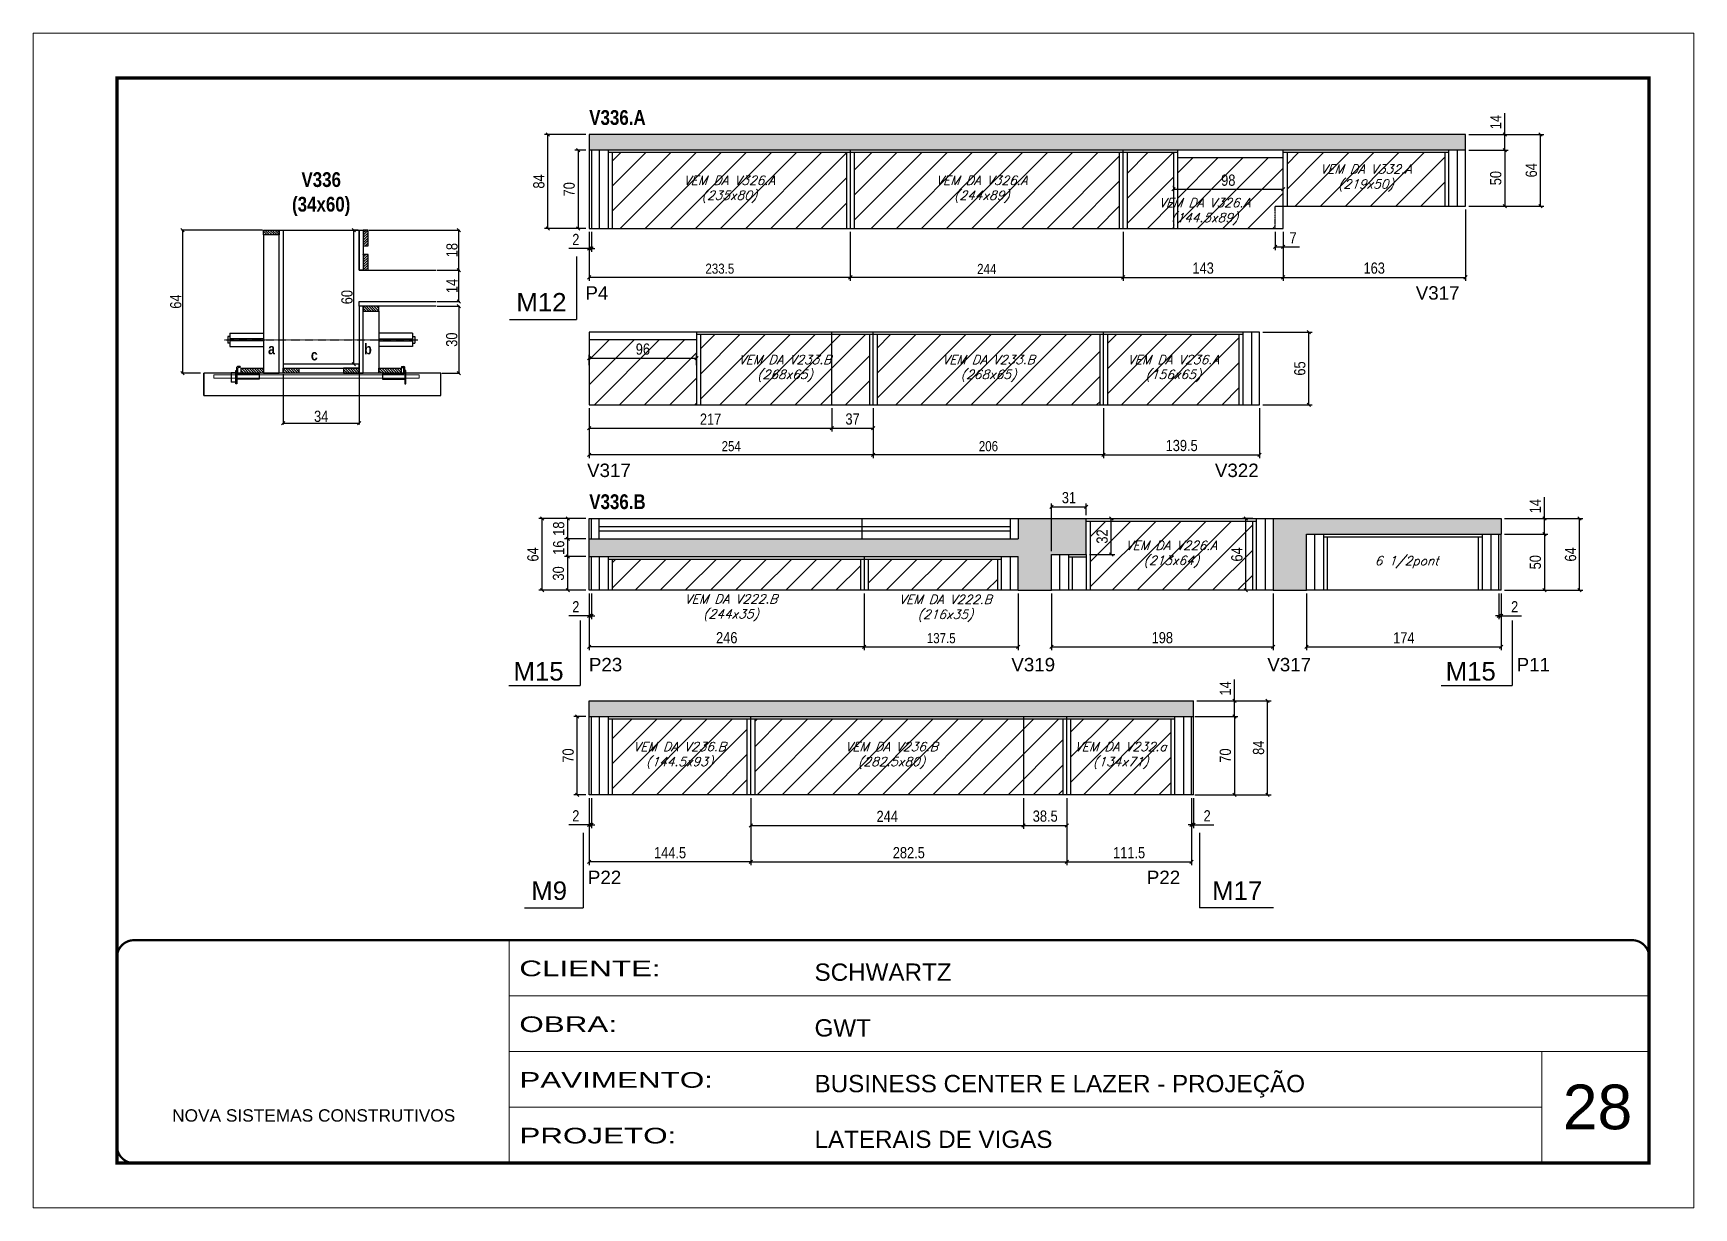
# Model space of a CAD drawing. Extents: x 13154 to 22413, y 1253 to 30260.
# Drawn here: x 17923 to 19408, y 21928 to 22978 of the extents above; entities that cross this region are included whole.
import ezdxf

# ---------------------------------------------------------------- set-up
doc = ezdxf.new("R2010")
doc.units = 0
for name, pattern in [('CONTINUO', [0]), ('DASHED', [0.75, 0.5, -0.25]), ('HIDDEN', [0.375, 0.25, -0.125])]:
    doc.linetypes.add(name, pattern=pattern)
for name, color, linetype in [('5', 5, 'Continuous'), ('barrote', 251, 'Continuous'), ('COTA', 241, 'Continuous'), ('detalhes', 4, 'Continuous'), ('NOMENCLATURA', 7, 'Continuous'), ('Painéis', 200, 'Continuous'), ('presilha', 1, 'Continuous'), ('SARR_2.2x10', 60, 'Continuous'), ('SARR_2.2x7', 40, 'Continuous'), ('SARR_3.5x7', 81, 'Continuous'), ('TENSOR', 3, 'Continuous'), ('texto', 7, 'Continuous')]:
    doc.layers.add(name, color=color, linetype=linetype)
for name, color, linetype, lineweight in [('CARIMBO', 255, 'Continuous', 9), ('CONCRETO', 251, 'Continuous', 25), ('Folhas', 255, 'Continuous', 9), ('Hachura', 251, 'Continuous', 9), ('SARRAFO DE PRESSAO', 251, 'DASHED', 9), ('SCO-___-LAJ', 2, 'Continuous', 0)]:
    doc.layers.add(name, color=color, linetype=linetype, lineweight=lineweight)
doc.styles.add('ARIAL', font='arial.ttf')
doc.styles.add('COTA TECNICA', font='techl___.ttf', dxfattribs={"height": 10})
doc.styles.add('COTA TECNICA 2X', font='techl___.ttf', dxfattribs={"height": 10})
doc.styles.add('COTA TECNICA-50', font='techl___.ttf', dxfattribs={"height": 9})
doc.styles.add('Romans', font='romans.shx')
doc.styles.get("Standard").update_dxf_attribs({"font": 'arial.ttf'})
doc.styles.add('TECNICA', font='techb___.ttf', dxfattribs={"height": 10})
doc.styles.add('Tecnologia', font='')
doc.styles.get('Tecnologia').set_extended_font_data('Forgotten Futurist')
doc.dimstyles.new('COTA PAINEL-50', dxfattribs={"dimtxt": 9, "dimasz": 3, "dimexe": 3, "dimexo": 3, "dimgap": 3, "dimtad": 1, "dimdec": 1, "dimzin": 12, "dimdsep": 46, "dimtxsty": 'COTA TECNICA-50', "dimblk1": 'OBLIQUE', "dimblk2": 'OBLIQUE', "dimsah": 1, "dimcen": 0.9, "dimclrd": 4, "dimclre": 4, "dimclrt": 240, "dimadec": 1, "dimazin": 3, "dimtfac": 1, "dimtdec": 1, "dimtmove": 0, "dimatfit": 3, "dimfxl": 1, "dimtolj": 1, "dimtzin": 12, "dimarcsym": 0})
doc.dimstyles.new('PAINEL', dxfattribs={"dimtxt": 10, "dimasz": 3, "dimexe": 3, "dimexo": 3, "dimgap": 3, "dimtad": 1, "dimdec": 1, "dimzin": 12, "dimdsep": 46, "dimtxsty": 'COTA TECNICA', "dimblk1": 'OBLIQUE', "dimblk2": 'OBLIQUE', "dimsah": 1, "dimcen": 0.9, "dimclrd": 4, "dimclre": 4, "dimclrt": 240, "dimadec": 1, "dimazin": 3, "dimtfac": 1, "dimtdec": 1, "dimtmove": 0, "dimatfit": 3, "dimfxl": 1, "dimtolj": 1, "dimtzin": 12, "dimarcsym": 0})
doc.dimstyles.new('SECAO', dxfattribs={"dimscale": 0.333333, "dimtxt": 5, "dimasz": 9, "dimexe": 3, "dimexo": 3, "dimgap": 3, "dimtad": 1, "dimdec": 1, "dimlfac": 0.5, "dimzin": 12, "dimdsep": 46, "dimtxsty": 'COTA TECNICA 2X', "dimblk1": 'OBLIQUE', "dimblk2": 'OBLIQUE', "dimsah": 1, "dimcen": 0.9, "dimclrd": 4, "dimclre": 4, "dimclrt": 240, "dimadec": 1, "dimazin": 3, "dimtfac": 1, "dimtdec": 1, "dimtmove": 0, "dimatfit": 3, "dimfxl": 1, "dimtolj": 1, "dimtzin": 12, "dimarcsym": 0})
pattern_1 = [(50, (-115866.6203, -5350.1017), (5.46554007, -0.47817257), [0.5715, -6.2865]), (355, (-115866.62, -5350.1017), (-1.05730264, 5.73170536), [0.4572, -5.02921753]), (100.4514447, (-115866.165, -5350.1415), (4.40823741, 5.25353256), [0.48570026, -5.34270734]), (46.1842, (-115866.62, -5348.578), (8.13237123, -1.26126984), [0.85725, -9.42975]), (96.6355576, (-115865.9426, -5348.683), (7.122124, 7.42278374), [0.7285507, -8.01406824]), (351.184151, (-115866.62, -5348.578), (7.122124, 7.42278374), [0.685799, -7.54379196]), (21, (-115865.8583, -5348.9587), (4.54843174, -3.06795595), [0.5715, -6.2865]), (326, (-115865.858, -5348.9587), (1.85406085, 5.52563898), [0.4572, -5.0292]), (71.451445, (-115865.479, -5349.2143), (6.40249258, 2.45768307), [0.48570026, -5.34269813]), (37.5, (-115866.6203, -5350.1017), (0.092658098, 2.536651166), [0, -4.96824, 0, -5.1054, 0, -5.04825]), (7.5, (-115866.6203, -5350.1017), (2.004589875, 3.005417245), [0, -2.91084, 0, -4.85394, 0, -1.92405]), (327.5, (-115868.3195, -5350.1017), (4.067717855, -0.17186232), [0, -1.905, 0, -5.9436, 0, -7.8867]), (317.5, (-115869.0815, -5350.1017), (4.44387544, 0.76279473), [0, -2.4765, 0, -3.94716, 0, -5.6007])]

msp = doc.modelspace()

# ---------------------------------------------------------------- texts
at = {"layer": '5', "linetype": 'Continuous'}
for s, rotation, p in [('P4', 0.00004, (18416.7, 22739.57)), ('V317', 0.00004, (19159.24, 22739.57)), ('V317', 359.99996, (18418.18, 22580.97)), ('V322', 359.99996, (18979.63, 22580.97)), ('P23', 359.99996, (18419.8, 22407.28)), ('V319', 359.99996, (18797.59, 22407.28)), ('V317', 359.99996, (19026.5, 22407.28)), ('P11', 359.99996, (19249.48, 22407.28)), ('P22', 0.00004, (18418.9, 22217.08)), ('P22', 0.00004, (18918.74, 22217.08))]:
    msp.add_text(s, height=12, rotation=rotation, dxfattribs=at).set_placement(p)
at = {"layer": 'CARIMBO', "style": 'ARIAL'}
msp.add_text('28', height=40, dxfattribs=at).set_placement((19290.74, 21997.87))
at = {"layer": 'detalhes', "style": 'TECNICA'}
for s, p in [('a', (18132.93, 22690.68)), ('c', (18171.2, 22685.26)), ('b', (18218.91, 22690.67))]:
    msp.add_text(s, height=9.6, dxfattribs=at).set_placement(p)
at = {"layer": 'NOMENCLATURA', "style": 'TECNICA'}
for s, p in [('V336.A', (18420.13, 22895.77)), ('V336.B', (18420.13, 22552.32))]:
    msp.add_text(s, height=13.2, dxfattribs=at).set_placement(p)
at = {"layer": 'NOMENCLATURA', "linetype": 'Continuous'}
for s, p in [('M12', (18354.95, 22728.96)), ('M15', (18352.37, 22399.03)), ('M15', (19185.98, 22399.03)), ('M9', (18368.27, 22202.96)), ('M17', (18977.14, 22202.96))]:
    msp.add_text(s, height=16.5, dxfattribs=at).set_placement(p)
at = {"layer": 'NOMENCLATURA', "insert": (18180.41, 22853.48), "char_height": 13.2, "attachment_point": 2, "style": 'TECNICA'}
msp.add_mtext_dynamic_manual_height_columns('V336\\P(34x60)', width=300.2766, gutter_width=1, heights=[0], dxfattribs=at)
at = {"layer": 'texto', "color": 2, "char_height": 8, "attachment_point": 5, "style": 'Romans'}
for s, insert in [('{\\Q19;\\C256;VEM DA V332.A^J(219x50)}', (19114.63, 22848.25)), ('{\\Q19;\\C256;VEM DA V326.A^J(235x80)}', (18545.38, 22838.25)), ('{\\Q19;\\C256;VEM DA V326.A^J(244x89)}', (18771.13, 22838.25)), ('{\\Q19;\\C256;VEM DA V326.A^J(144.5x89)}', (18970.36, 22818.25)), ('{\\Q19;\\C256;VEM DA V233.B^J(268x65)}', (18595.13, 22678)), ('{\\Q19;\\C256;VEM DA V233.B^J(268x65)}', (18777.13, 22678)), ('{\\Q19;\\C256;VEM DA V236.A^J(156x65)}', (18942.38, 22678)), ('{\\Q19;\\C256;VEM DA V226.A\\P(213x64)}', (18940.63, 22511.8)), ('{\\Q19;\\C256;6 1/2pont}', (19151.13, 22504.8)), ('{\\Q19;\\C256;VEM DA V222.B^J(244x35)}', (18546.83, 22463.99)), ('{\\Q19;\\C256;VEM DA V222.B^J(216x35)}', (18738.58, 22463.58)), ('{\\Q19;\\C256;VEM DA V236.B^J(144.5x93)}', (18500.88, 22331.98)), ('{\\Q19;\\C256;VEM DA V236.B^J(282.5x80)}', (18690.38, 22331.98)), ('{\\Q19;\\C256;VEM DA V232.a^J(134x71)}', (18895.38, 22331.98))]:
    msp.add_mtext(s, dxfattribs=dict(at, insert=insert))

# ---------------------------------------------------------------- blocks, each defined once
blk = doc.blocks.new('9999999999')
at = {"color": 30, "linetype": 'CONTINUO'}
for p, q in [((98564.6, 34230.2), (98564.6, 34429.4)), ((98564.6, 34379.6), (99584, 34379.6)), ((98564.6, 34329.8), (99488, 34329.8)), ((99584, 34329.8), (99488, 34329.8)), ((99488, 34329.8), (99488, 34230.2)), ((98564.6, 34280), (99488, 34280))]:
    blk.add_line(p, q, dxfattribs=at)
at = {"color": 30, "linetype": 'CONTINUO', "const_width": 2}
blk.add_lwpolyline([(99584, 34230.2), (99584, 34414.4, 0.414214), (99569, 34429.4), (98229, 34429.4, 0.414214), (98214, 34414.4), (98214, 34245.2, 0.414214), (98229, 34230.2), (99584, 34230.2)], format="xyb", dxfattribs=at)
at = {"layer": 'Folhas'}
blk.add_lwpolyline([(98139, 34190.2), (99624, 34190.2), (99624, 35240.2), (98139, 35240.2)], close=True, dxfattribs=at)
at = {"layer": 'Folhas', "color": 30, "const_width": 3}
blk.add_lwpolyline([(98214, 34230.2), (99584, 34230.2), (99584, 35200.2), (98214, 35200.2)], close=True, dxfattribs=at)
at = {"color": 7, "linetype": 'Continuous', "ltscale": 5, "style": 'ARIAL'}
for s, height, p in [('SCHWARTZ', 15.48, (98837.7, 34393.1)), ('GWT', 15.48, (98837.7, 34343.3)), ('BUSINESS CENTER E LAZER - PROJEÇÃO', 15.483, (98837.7, 34293.5)), ('NOVA SISTEMAS CONSTRUTIVOS', 11.059, (98263.2, 34267.2)), ('LATERAIS DE VIGAS', 15.483, (98837.7, 34243.7))]:
    blk.add_text(s, height=height, dxfattribs=at).set_placement(p)
at = {"layer": 'Folhas', "color": 7, "style": 'Tecnologia', "width": 1.5}
for s, p in [('CLIENTE:', (98573.7, 34397.2)), ('OBRA:', (98573.7, 34347.3)), ('PAVIMENTO:', (98573.7, 34297.5)), ('PROJETO:', (98573.7, 34247.7))]:
    blk.add_text(s, height=14, dxfattribs=at).set_placement(p)
blk = doc.blocks.new('PRESILHA METÁLICA 1')
at = {"layer": 'presilha'}
for p, q in [((0, 13), (6, 13)), ((0, 13), (0, 0)), ((6, 0), (0, 0)), ((6, 15.5), (7.5, 15.5)), ((6, -2.5), (6, 15.5)), ((6, 13), (6, 0)), ((7.5, 10.6), (7.5, 19.9)), ((7.5, 15.5), (7.5, -2.5)), ((37.5, 4.1), (7.5, 4.1)), ((12, 21), (8.6, 21)), ((9, 11.6), (9, 18.9)), ((12, 19.5), (9.6, 19.5)), ((37.5, 11), (9.6, 11)), ((12, 21), (12, 19.5)), ((37.5, 11), (37.5, 4.1)), ((7.5, -2.5), (6, -2.5))]:
    blk.add_line(p, q, dxfattribs=at)
for centre, radius, start, end in [((8.6, 19.9), 1.14, 90, 180), ((9.6, 18.9), 0.57, 90, 180), ((9.6, 11.6), 0.57, 180, 270)]:
    blk.add_arc(centre, radius, start, end, dxfattribs=at)
blk = doc.blocks.new('PRESILHA METÁLICA 2')
at = {"layer": 'presilha'}
for p, q in [((-5.2, 23.5), (-5.2, 22)), ((-5.2, 23.5), (-1.9, 23.5)), ((-0.8, 14.6), (-0.8, 22.4)), ((-30.8, 13.5), (-30.8, 6.6)), ((-30.8, 13.5), (-2.8, 13.5)), ((-30.8, 6.6), (-0.8, 6.6)), ((-5.2, 22), (-2.8, 22)), ((-2.2, 14.1), (-2.2, 21.4)), ((0.8, 18), (-0.8, 18)), ((-0.8, 18), (-0.8, 0)), ((-0.8, 0), (0.8, 0)), ((0.8, 0), (0.8, 18))]:
    blk.add_line(p, q, dxfattribs=at)
for centre, radius, start, end in [((-1.9, 22.4), 1.14, 0, 90), ((-2.8, 21.4), 0.57, 0, 90), ((-2.8, 14.1), 0.57, 270, 0)]:
    blk.add_arc(centre, radius, start, end, dxfattribs=at)
blk = doc.blocks.new('_Oblique')
at = {"color": 0, "linetype": 'ByBlock', "lineweight": -2}
blk.add_line((-0.5, -0.5), (0.5, 0.5), dxfattribs=at)
blk = doc.blocks.new('*D101')
at = {"layer": 'COTA', "color": 4, "lineweight": -2, "transparency": 16777216}
for p, q in [((18284.1, 22733.8), (18304.5, 22733.8)), ((18303.5, 22733.8), (18303.5, 22673.8)), ((18288.2, 22673.8), (18304.5, 22673.8))]:
    blk.add_line(p, q, dxfattribs=at)
at = {"layer": 'Defpoints', "color": 0, "transparency": 16777216}
for p in [(18283.1, 22733.8), (18287.2, 22673.8), (18303.5, 22673.8)]:
    blk.add_point(p, dxfattribs=at)
at = {"layer": 'COTA', "color": 4, "lineweight": -2, "transparency": 16777216, "xscale": 3, "yscale": 3, "zscale": 3}
for p, rotation in [((18303.5, 22733.8), 90), ((18303.5, 22673.8), 270)]:
    blk.add_blockref('_Oblique', p, dxfattribs=dict(at, rotation=rotation))
at = {"layer": 'COTA', "color": 240, "transparency": 16777216, "insert": (18297.2, 22703.8), "char_height": 10, "attachment_point": 5, "rotation": 90, "style": 'COTA TECNICA 2X'}
blk.add_mtext('\\A1;30', dxfattribs=at)
blk = doc.blocks.new('*D102')
at = {"layer": 'COTA', "color": 4, "lineweight": -2, "transparency": 16777216}
for p, q in [((18284.1, 22765.8), (18304.5, 22765.8)), ((18303.5, 22737.8), (18303.5, 22765.8)), ((18284.1, 22737.8), (18304.5, 22737.8))]:
    blk.add_line(p, q, dxfattribs=at)
at = {"layer": 'Defpoints', "color": 0, "transparency": 16777216}
for p in [(18283.1, 22765.8), (18303.5, 22765.8), (18283.1, 22737.8)]:
    blk.add_point(p, dxfattribs=at)
at = {"layer": 'COTA', "color": 4, "lineweight": -2, "transparency": 16777216, "xscale": 3, "yscale": 3, "zscale": 3}
for p, rotation in [((18303.5, 22765.8), 90), ((18303.5, 22737.8), 270)]:
    blk.add_blockref('_Oblique', p, dxfattribs=dict(at, rotation=rotation))
at = {"layer": 'COTA', "color": 240, "transparency": 16777216, "insert": (18297.4, 22751.8), "char_height": 10, "attachment_point": 5, "rotation": 90, "style": 'COTA TECNICA 2X'}
blk.add_mtext('\\A1;14', dxfattribs=at)
blk = doc.blocks.new('*D103')
at = {"layer": 'COTA', "color": 4, "lineweight": -2, "transparency": 16777216}
for p, q in [((18127.8, 22801.8), (18055.5, 22801.8)), ((18056.5, 22801.8), (18056.5, 22673.8)), ((18072.6, 22673.8), (18055.5, 22673.8))]:
    blk.add_line(p, q, dxfattribs=at)
at = {"layer": 'Defpoints', "color": 0, "transparency": 16777216}
for p in [(18128.8, 22801.8), (18056.5, 22673.8), (18073.6, 22673.8)]:
    blk.add_point(p, dxfattribs=at)
at = {"layer": 'COTA', "color": 4, "lineweight": -2, "transparency": 16777216, "xscale": 3, "yscale": 3, "zscale": 3}
for p, rotation in [((18056.5, 22801.8), 90), ((18056.5, 22673.8), 270)]:
    blk.add_blockref('_Oblique', p, dxfattribs=dict(at, rotation=rotation))
at = {"layer": 'COTA', "color": 240, "transparency": 16777216, "insert": (18050.4, 22737.8), "char_height": 10, "attachment_point": 5, "rotation": 90, "style": 'COTA TECNICA 2X'}
blk.add_mtext('\\A1;64', dxfattribs=at)
blk = doc.blocks.new('*D870')
at = {"layer": 'COTA', "color": 4, "lineweight": -2, "transparency": 16777216}
for p, q in [((18146.4, 22672.8), (18146.4, 22628)), ((18214.4, 22672.8), (18214.4, 22628)), ((18146.4, 22629), (18214.4, 22629))]:
    blk.add_line(p, q, dxfattribs=at)
at = {"layer": 'Defpoints', "color": 0, "transparency": 16777216}
for p in [(18146.4, 22673.8), (18214.4, 22673.8), (18214.4, 22629)]:
    blk.add_point(p, dxfattribs=at)
at = {"layer": 'COTA', "color": 4, "lineweight": -2, "transparency": 16777216, "xscale": 3, "yscale": 3, "zscale": 3, "rotation": 180}
blk.add_blockref('_Oblique', (18146.4, 22629), dxfattribs=at)
at = {"layer": 'COTA', "color": 4, "lineweight": -2, "transparency": 16777216, "xscale": 3, "yscale": 3, "zscale": 3}
blk.add_blockref('_Oblique', (18214.4, 22629), dxfattribs=at)
at = {"layer": 'COTA', "color": 240, "transparency": 16777216, "insert": (18180.4, 22635.2), "char_height": 10, "attachment_point": 5, "style": 'COTA TECNICA 2X'}
blk.add_mtext('\\A1;34', dxfattribs=at)
blk = doc.blocks.new('*D871')
at = {"layer": 'COTA', "color": 4, "lineweight": -2, "transparency": 16777216}
for p, q in [((18223.4, 22801.8), (18304.5, 22801.8)), ((18303.5, 22765.8), (18303.5, 22801.8)), ((18284.1, 22765.8), (18304.5, 22765.8))]:
    blk.add_line(p, q, dxfattribs=at)
at = {"layer": 'Defpoints', "color": 0, "transparency": 16777216}
for p in [(18222.4, 22801.8), (18303.5, 22801.8), (18283.1, 22765.8)]:
    blk.add_point(p, dxfattribs=at)
at = {"layer": 'COTA', "color": 4, "lineweight": -2, "transparency": 16777216, "xscale": 3, "yscale": 3, "zscale": 3}
for p, rotation in [((18303.5, 22801.8), 90), ((18303.5, 22765.8), 270)]:
    blk.add_blockref('_Oblique', p, dxfattribs=dict(at, rotation=rotation))
at = {"layer": 'COTA', "color": 240, "transparency": 16777216, "insert": (18297.4, 22783.8), "char_height": 10, "attachment_point": 5, "rotation": 90, "style": 'COTA TECNICA 2X'}
blk.add_mtext('\\A1;18', dxfattribs=at)
blk = doc.blocks.new('*D872')
at = {"layer": 'COTA', "color": 4, "lineweight": -2, "transparency": 16777216}
for p, q in [((18213.4, 22801.8), (18208.6, 22801.8)), ((18209.6, 22681.8), (18209.6, 22801.8)), ((18213.4, 22681.8), (18208.6, 22681.8))]:
    blk.add_line(p, q, dxfattribs=at)
at = {"layer": 'Defpoints', "color": 0, "transparency": 16777216}
for p in [(18209.6, 22801.8), (18214.4, 22801.8), (18214.4, 22681.8)]:
    blk.add_point(p, dxfattribs=at)
at = {"layer": 'COTA', "color": 4, "lineweight": -2, "transparency": 16777216, "xscale": 3, "yscale": 3, "zscale": 3}
for p, rotation in [((18209.6, 22801.8), 90), ((18209.6, 22681.8), 270)]:
    blk.add_blockref('_Oblique', p, dxfattribs=dict(at, rotation=rotation))
at = {"layer": 'COTA', "color": 240, "transparency": 16777216, "insert": (18203.5, 22741.8), "char_height": 10, "attachment_point": 5, "rotation": 90, "style": 'COTA TECNICA 2X'}
blk.add_mtext('\\A1;60', dxfattribs=at)
blk = doc.blocks.new('*D104')
at = {"layer": 'COTA', "color": 4, "linetype": 'ByBlock', "lineweight": -2, "transparency": 16777216}
for p, q in [((18653.6, 22800.2), (18653.6, 22756.5)), ((18897.6, 22800.2), (18897.6, 22756.5)), ((18897.6, 22759.5), (18653.6, 22759.5))]:
    blk.add_line(p, q, dxfattribs=at)
at = {"layer": 'Defpoints', "color": 0, "linetype": 'ByBlock', "transparency": 16777216}
for p in [(18653.6, 22803.2), (18897.6, 22803.2), (18653.6, 22759.5)]:
    blk.add_point(p, dxfattribs=at)
at = {"layer": 'COTA', "color": 4, "linetype": 'ByBlock', "lineweight": -2, "transparency": 16777216, "xscale": 3, "yscale": 3, "zscale": 3, "rotation": 180}
blk.add_blockref('_Oblique', (18653.6, 22759.5), dxfattribs=at)
at = {"layer": 'COTA', "color": 4, "linetype": 'ByBlock', "lineweight": -2, "transparency": 16777216, "xscale": 3, "yscale": 3, "zscale": 3}
blk.add_blockref('_Oblique', (18897.6, 22759.5), dxfattribs=at)
at = {"layer": 'COTA', "color": 240, "linetype": 'ByBlock', "transparency": 16777216, "insert": (18775.6, 22767), "char_height": 9, "attachment_point": 5, "style": 'COTA TECNICA-50'}
blk.add_mtext('\\A1;244', dxfattribs=at)
blk = doc.blocks.new('*D873')
at = {"layer": 'COTA', "color": 4, "linetype": 'ByBlock', "lineweight": -2, "transparency": 16777216}
for p, q in [((18420.1, 22800.2), (18420.1, 22756.5)), ((18653.6, 22800.2), (18653.6, 22756.5)), ((18653.6, 22759.5), (18420.1, 22759.5))]:
    blk.add_line(p, q, dxfattribs=at)
at = {"layer": 'Defpoints', "color": 0, "linetype": 'ByBlock', "transparency": 16777216}
for p in [(18420.1, 22803.2), (18653.6, 22803.2), (18420.1, 22759.5)]:
    blk.add_point(p, dxfattribs=at)
at = {"layer": 'COTA', "color": 4, "linetype": 'ByBlock', "lineweight": -2, "transparency": 16777216, "xscale": 3, "yscale": 3, "zscale": 3, "rotation": 180}
blk.add_blockref('_Oblique', (18420.1, 22759.5), dxfattribs=at)
at = {"layer": 'COTA', "color": 4, "linetype": 'ByBlock', "lineweight": -2, "transparency": 16777216, "xscale": 3, "yscale": 3, "zscale": 3}
blk.add_blockref('_Oblique', (18653.6, 22759.5), dxfattribs=at)
at = {"layer": 'COTA', "color": 240, "linetype": 'ByBlock', "transparency": 16777216, "insert": (18536.9, 22767.2), "char_height": 9, "attachment_point": 5, "style": 'COTA TECNICA-50'}
blk.add_mtext('\\A1;233.5', dxfattribs=at)
blk = doc.blocks.new('*D874')
at = {"layer": 'COTA', "color": 4, "linetype": 'ByBlock', "lineweight": -2, "transparency": 16777216}
for p, q in [((18897.6, 22800.2), (18897.6, 22756.5)), ((19040.6, 22800.2), (19040.6, 22756.5)), ((18897.6, 22759.5), (19040.6, 22759.5))]:
    blk.add_line(p, q, dxfattribs=at)
at = {"layer": 'Defpoints', "color": 0, "linetype": 'ByBlock', "transparency": 16777216}
for p in [(18897.6, 22803.2), (19040.6, 22803.2), (19040.6, 22759.5)]:
    blk.add_point(p, dxfattribs=at)
at = {"layer": 'COTA', "color": 4, "linetype": 'ByBlock', "lineweight": -2, "transparency": 16777216, "xscale": 3, "yscale": 3, "zscale": 3, "rotation": 180}
blk.add_blockref('_Oblique', (18897.6, 22759.5), dxfattribs=at)
at = {"layer": 'COTA', "color": 4, "linetype": 'ByBlock', "lineweight": -2, "transparency": 16777216, "xscale": 3, "yscale": 3, "zscale": 3}
blk.add_blockref('_Oblique', (19040.6, 22759.5), dxfattribs=at)
at = {"layer": 'COTA', "color": 240, "linetype": 'ByBlock', "transparency": 16777216, "insert": (18969.1, 22767.7), "char_height": 10, "attachment_point": 5, "style": 'COTA TECNICA'}
blk.add_mtext('\\A1;143', dxfattribs=at)
blk = doc.blocks.new('*D833')
at = {"layer": 'COTA', "color": 4, "linetype": 'ByBlock', "lineweight": -2, "transparency": 16777216}
for p, q in [((18420.1, 22800.2), (18420.1, 22782.3)), ((18422.1, 22800.2), (18422.1, 22782.3)), ((18420.1, 22785.3), (18402, 22785.3)), ((18422.1, 22785.3), (18420.1, 22785.3)), ((18422.1, 22785.3), (18425.1, 22785.3))]:
    blk.add_line(p, q, dxfattribs=at)
at = {"layer": 'Defpoints', "color": 0, "linetype": 'ByBlock', "transparency": 16777216}
for p in [(18420.1, 22803.2), (18422.1, 22803.2), (18420.1, 22785.3)]:
    blk.add_point(p, dxfattribs=at)
at = {"layer": 'COTA', "color": 4, "linetype": 'ByBlock', "lineweight": -2, "transparency": 16777216, "xscale": 3, "yscale": 3, "zscale": 3}
blk.add_blockref('_Oblique', (18420.1, 22785.3), dxfattribs=at)
at = {"layer": 'COTA', "color": 4, "linetype": 'ByBlock', "lineweight": -2, "transparency": 16777216, "xscale": 3, "yscale": 3, "zscale": 3, "rotation": 180}
blk.add_blockref('_Oblique', (18422.1, 22785.3), dxfattribs=at)
at = {"layer": 'COTA', "color": 240, "linetype": 'ByBlock', "transparency": 16777216, "insert": (18408.1, 22793.3), "char_height": 10, "attachment_point": 5, "style": 'COTA TECNICA'}
blk.add_mtext('\\A1;2', dxfattribs=at)
blk = doc.blocks.new('*D834')
at = {"layer": 'COTA', "color": 4, "linetype": 'ByBlock', "lineweight": -2, "transparency": 16777216}
for p, q in [((19203.6, 22820.2), (19203.6, 22756.5)), ((19040.6, 22800.2), (19040.6, 22756.5)), ((19040.6, 22759.5), (19203.6, 22759.5))]:
    blk.add_line(p, q, dxfattribs=at)
at = {"layer": 'Defpoints', "color": 0, "linetype": 'ByBlock', "transparency": 16777216}
for p in [(19203.6, 22823.2), (19040.6, 22803.2), (19203.6, 22759.5)]:
    blk.add_point(p, dxfattribs=at)
at = {"layer": 'COTA', "color": 4, "linetype": 'ByBlock', "lineweight": -2, "transparency": 16777216, "xscale": 3, "yscale": 3, "zscale": 3, "rotation": 180}
blk.add_blockref('_Oblique', (19040.6, 22759.5), dxfattribs=at)
at = {"layer": 'COTA', "color": 4, "linetype": 'ByBlock', "lineweight": -2, "transparency": 16777216, "xscale": 3, "yscale": 3, "zscale": 3}
blk.add_blockref('_Oblique', (19203.6, 22759.5), dxfattribs=at)
at = {"layer": 'COTA', "color": 240, "linetype": 'ByBlock', "transparency": 16777216, "insert": (19122.1, 22767.7), "char_height": 10, "attachment_point": 5, "style": 'COTA TECNICA'}
blk.add_mtext('\\A1;163', dxfattribs=at)
blk = doc.blocks.new('*D835')
at = {"layer": 'COTA', "color": 4, "linetype": 'ByBlock', "lineweight": -2, "transparency": 16777216}
for p, q in [((19206.6, 22873.2), (19241.9, 22873.2)), ((19238.9, 22873.2), (19238.9, 22823.2)), ((19206.6, 22823.2), (19241.9, 22823.2))]:
    blk.add_line(p, q, dxfattribs=at)
at = {"layer": 'Defpoints', "color": 0, "linetype": 'ByBlock', "transparency": 16777216}
for p in [(19203.6, 22873.2), (19203.6, 22823.2), (19238.9, 22823.2)]:
    blk.add_point(p, dxfattribs=at)
at = {"layer": 'COTA', "color": 4, "linetype": 'ByBlock', "lineweight": -2, "transparency": 16777216, "xscale": 3, "yscale": 3, "zscale": 3}
for p, rotation in [((19238.9, 22873.2), 90), ((19238.9, 22823.2), 270)]:
    blk.add_blockref('_Oblique', p, dxfattribs=dict(at, rotation=rotation))
at = {"layer": 'COTA', "color": 240, "linetype": 'ByBlock', "transparency": 16777216, "insert": (19230.8, 22848.2), "char_height": 10, "attachment_point": 5, "rotation": 90, "style": 'COTA TECNICA'}
blk.add_mtext('\\A1;50', dxfattribs=at)
blk = doc.blocks.new('*D836')
at = {"layer": 'COTA', "color": 4, "linetype": 'ByBlock', "lineweight": -2, "transparency": 16777216}
for p, q in [((19238.9, 22887.2), (19238.9, 22906.4)), ((19206.6, 22887.2), (19241.9, 22887.2)), ((19238.9, 22873.2), (19238.9, 22887.2)), ((19206.6, 22873.2), (19241.9, 22873.2))]:
    blk.add_line(p, q, dxfattribs=at)
at = {"layer": 'Defpoints', "color": 0, "linetype": 'ByBlock', "transparency": 16777216}
for p in [(19203.6, 22887.2), (19238.9, 22887.2), (19203.6, 22873.2)]:
    blk.add_point(p, dxfattribs=at)
at = {"layer": 'COTA', "color": 4, "linetype": 'ByBlock', "lineweight": -2, "transparency": 16777216, "xscale": 3, "yscale": 3, "zscale": 3}
for p, rotation in [((19238.9, 22887.2), 90), ((19238.9, 22873.2), 270)]:
    blk.add_blockref('_Oblique', p, dxfattribs=dict(at, rotation=rotation))
at = {"layer": 'COTA', "color": 240, "linetype": 'ByBlock', "transparency": 16777216, "insert": (19230.8, 22898.3), "char_height": 10, "attachment_point": 5, "rotation": 90, "style": 'COTA TECNICA'}
blk.add_mtext('\\A1;14', dxfattribs=at)
blk = doc.blocks.new('*D837')
at = {"layer": 'COTA', "color": 4, "linetype": 'ByBlock', "lineweight": -2, "transparency": 16777216}
for p, q in [((19206.6, 22887.2), (19273.7, 22887.2)), ((19270.7, 22823.2), (19270.7, 22887.2)), ((19206.6, 22823.2), (19273.7, 22823.2))]:
    blk.add_line(p, q, dxfattribs=at)
at = {"layer": 'Defpoints', "color": 0, "linetype": 'ByBlock', "transparency": 16777216}
for p in [(19203.6, 22887.2), (19270.7, 22887.2), (19203.6, 22823.2)]:
    blk.add_point(p, dxfattribs=at)
at = {"layer": 'COTA', "color": 4, "linetype": 'ByBlock', "lineweight": -2, "transparency": 16777216, "xscale": 3, "yscale": 3, "zscale": 3}
for p, rotation in [((19270.7, 22887.2), 90), ((19270.7, 22823.2), 270)]:
    blk.add_blockref('_Oblique', p, dxfattribs=dict(at, rotation=rotation))
at = {"layer": 'COTA', "color": 240, "linetype": 'ByBlock', "transparency": 16777216, "insert": (19262.6, 22855.2), "char_height": 10, "attachment_point": 5, "rotation": 90, "style": 'COTA TECNICA'}
blk.add_mtext('\\A1;64', dxfattribs=at)
blk = doc.blocks.new('*D838')
at = {"layer": 'COTA', "color": 4, "linetype": 'ByBlock', "lineweight": -2, "transparency": 16777216}
for p, q in [((18417.1, 22873.2), (18407.3, 22873.2)), ((18410.3, 22873.2), (18410.3, 22803.2)), ((18417.1, 22803.2), (18407.3, 22803.2))]:
    blk.add_line(p, q, dxfattribs=at)
at = {"layer": 'Defpoints', "color": 0, "linetype": 'ByBlock', "transparency": 16777216}
for p in [(18420.1, 22873.2), (18410.3, 22803.2), (18420.1, 22803.2)]:
    blk.add_point(p, dxfattribs=at)
at = {"layer": 'COTA', "color": 4, "linetype": 'ByBlock', "lineweight": -2, "transparency": 16777216, "xscale": 3, "yscale": 3, "zscale": 3}
for p, rotation in [((18410.3, 22873.2), 90), ((18410.3, 22803.2), 270)]:
    blk.add_blockref('_Oblique', p, dxfattribs=dict(at, rotation=rotation))
at = {"layer": 'COTA', "color": 240, "linetype": 'ByBlock', "transparency": 16777216, "insert": (18402.2, 22838.2), "char_height": 10, "attachment_point": 5, "rotation": 90, "style": 'COTA TECNICA'}
blk.add_mtext('\\A1;70', dxfattribs=at)
blk = doc.blocks.new('*D839')
at = {"layer": 'COTA', "color": 4, "linetype": 'ByBlock', "lineweight": -2, "transparency": 16777216}
for p, q in [((18942.6, 22840.1), (18942.6, 22841.2)), ((18942.6, 22838.2), (19040.6, 22838.2))]:
    blk.add_line(p, q, dxfattribs=at)
at = {"layer": 'Defpoints', "color": 0, "linetype": 'ByBlock', "transparency": 16777216}
for p in [(18942.6, 22837.1), (19040.6, 22838.2), (19040.6, 22838.2)]:
    blk.add_point(p, dxfattribs=at)
at = {"layer": 'COTA', "color": 4, "linetype": 'ByBlock', "lineweight": -2, "transparency": 16777216, "xscale": 3, "yscale": 3, "zscale": 3, "rotation": 180}
blk.add_blockref('_Oblique', (18942.6, 22838.2), dxfattribs=at)
at = {"layer": 'COTA', "color": 4, "linetype": 'ByBlock', "lineweight": -2, "transparency": 16777216, "xscale": 3, "yscale": 3, "zscale": 3}
blk.add_blockref('_Oblique', (19040.6, 22838.2), dxfattribs=at)
at = {"layer": 'COTA', "color": 240, "linetype": 'ByBlock', "transparency": 16777216, "insert": (18991.6, 22846.3), "char_height": 10, "attachment_point": 5, "style": 'COTA TECNICA'}
blk.add_mtext('\\A1;98', dxfattribs=at)
blk = doc.blocks.new('*D840')
at = {"layer": 'COTA', "color": 4, "linetype": 'ByBlock', "lineweight": -2, "transparency": 16777216}
for p, q in [((19033.6, 22800.2), (19033.6, 22783.7)), ((19040.6, 22800.2), (19040.6, 22783.7)), ((19033.6, 22786.7), (19040.6, 22786.7)), ((19040.6, 22786.7), (19055.4, 22786.7))]:
    blk.add_line(p, q, dxfattribs=at)
at = {"layer": 'Defpoints', "color": 0, "linetype": 'ByBlock', "transparency": 16777216}
for p in [(19033.6, 22803.2), (19040.6, 22803.2), (19040.6, 22786.7)]:
    blk.add_point(p, dxfattribs=at)
at = {"layer": 'COTA', "color": 4, "linetype": 'ByBlock', "lineweight": -2, "transparency": 16777216, "xscale": 3, "yscale": 3, "zscale": 3, "rotation": 180}
blk.add_blockref('_Oblique', (19033.6, 22786.7), dxfattribs=at)
at = {"layer": 'COTA', "color": 4, "linetype": 'ByBlock', "lineweight": -2, "transparency": 16777216, "xscale": 3, "yscale": 3, "zscale": 3}
blk.add_blockref('_Oblique', (19040.6, 22786.7), dxfattribs=at)
at = {"layer": 'COTA', "color": 240, "linetype": 'ByBlock', "transparency": 16777216, "insert": (19049.5, 22794.8), "char_height": 10, "attachment_point": 5, "style": 'COTA TECNICA'}
blk.add_mtext('\\A1;7', dxfattribs=at)
blk = doc.blocks.new('*D92')
at = {"layer": 'COTA', "color": 4, "linetype": 'ByBlock', "lineweight": -2, "transparency": 16777216}
for p, q in [((18674.1, 22642.5), (18674.1, 22597.9)), ((18880.1, 22642.5), (18880.1, 22597.9)), ((18880.1, 22600.9), (18674.1, 22600.9))]:
    blk.add_line(p, q, dxfattribs=at)
at = {"layer": 'Defpoints', "color": 0, "linetype": 'ByBlock', "transparency": 16777216}
for p in [(18674.1, 22645.5), (18880.1, 22645.5), (18674.1, 22600.9)]:
    blk.add_point(p, dxfattribs=at)
at = {"layer": 'COTA', "color": 4, "linetype": 'ByBlock', "lineweight": -2, "transparency": 16777216, "xscale": 3, "yscale": 3, "zscale": 3, "rotation": 180}
blk.add_blockref('_Oblique', (18674.1, 22600.9), dxfattribs=at)
at = {"layer": 'COTA', "color": 4, "linetype": 'ByBlock', "lineweight": -2, "transparency": 16777216, "xscale": 3, "yscale": 3, "zscale": 3}
blk.add_blockref('_Oblique', (18880.1, 22600.9), dxfattribs=at)
at = {"layer": 'COTA', "color": 240, "linetype": 'ByBlock', "transparency": 16777216, "insert": (18777.1, 22608.5), "char_height": 9, "attachment_point": 5, "style": 'COTA TECNICA-50'}
blk.add_mtext('\\A1;206', dxfattribs=at)
blk = doc.blocks.new('*D841')
at = {"layer": 'COTA', "color": 4, "linetype": 'ByBlock', "lineweight": -2, "transparency": 16777216}
for p, q in [((18420.1, 22642.5), (18420.1, 22597.9)), ((18674.1, 22642.5), (18674.1, 22597.9)), ((18674.1, 22600.9), (18420.1, 22600.9))]:
    blk.add_line(p, q, dxfattribs=at)
at = {"layer": 'Defpoints', "color": 0, "linetype": 'ByBlock', "transparency": 16777216}
for p in [(18420.1, 22645.5), (18674.1, 22645.5), (18420.1, 22600.9)]:
    blk.add_point(p, dxfattribs=at)
at = {"layer": 'COTA', "color": 4, "linetype": 'ByBlock', "lineweight": -2, "transparency": 16777216, "xscale": 3, "yscale": 3, "zscale": 3, "rotation": 180}
blk.add_blockref('_Oblique', (18420.1, 22600.9), dxfattribs=at)
at = {"layer": 'COTA', "color": 4, "linetype": 'ByBlock', "lineweight": -2, "transparency": 16777216, "xscale": 3, "yscale": 3, "zscale": 3}
blk.add_blockref('_Oblique', (18674.1, 22600.9), dxfattribs=at)
at = {"layer": 'COTA', "color": 240, "linetype": 'ByBlock', "transparency": 16777216, "insert": (18547.1, 22608.5), "char_height": 9, "attachment_point": 5, "style": 'COTA TECNICA-50'}
blk.add_mtext('\\A1;254', dxfattribs=at)
blk = doc.blocks.new('*D842')
at = {"layer": 'COTA', "color": 4, "linetype": 'ByBlock', "lineweight": -2, "transparency": 16777216}
for p, q in [((18880.1, 22642.5), (18880.1, 22597.9)), ((19019.6, 22642.5), (19019.6, 22597.9)), ((18880.1, 22600.9), (19019.6, 22600.9))]:
    blk.add_line(p, q, dxfattribs=at)
at = {"layer": 'Defpoints', "color": 0, "linetype": 'ByBlock', "transparency": 16777216}
for p in [(18880.1, 22645.5), (19019.6, 22645.5), (19019.6, 22600.9)]:
    blk.add_point(p, dxfattribs=at)
at = {"layer": 'COTA', "color": 4, "linetype": 'ByBlock', "lineweight": -2, "transparency": 16777216, "xscale": 3, "yscale": 3, "zscale": 3, "rotation": 180}
blk.add_blockref('_Oblique', (18880.1, 22600.9), dxfattribs=at)
at = {"layer": 'COTA', "color": 4, "linetype": 'ByBlock', "lineweight": -2, "transparency": 16777216, "xscale": 3, "yscale": 3, "zscale": 3}
blk.add_blockref('_Oblique', (19019.6, 22600.9), dxfattribs=at)
at = {"layer": 'COTA', "color": 240, "linetype": 'ByBlock', "transparency": 16777216, "insert": (18949.9, 22609.1), "char_height": 10, "attachment_point": 5, "style": 'COTA TECNICA'}
blk.add_mtext('\\A1;139.5', dxfattribs=at)
blk = doc.blocks.new('*D843')
at = {"layer": 'COTA', "color": 4, "linetype": 'ByBlock', "lineweight": -2, "transparency": 16777216}
for p, q in [((19022.6, 22710.5), (19066.7, 22710.5)), ((19063.7, 22645.5), (19063.7, 22710.5)), ((19022.6, 22645.5), (19066.7, 22645.5))]:
    blk.add_line(p, q, dxfattribs=at)
at = {"layer": 'Defpoints', "color": 0, "linetype": 'ByBlock', "transparency": 16777216}
for p in [(19019.6, 22710.5), (19063.7, 22710.5), (19019.6, 22645.5)]:
    blk.add_point(p, dxfattribs=at)
at = {"layer": 'COTA', "color": 4, "linetype": 'ByBlock', "lineweight": -2, "transparency": 16777216, "xscale": 3, "yscale": 3, "zscale": 3}
for p, rotation in [((19063.7, 22710.5), 90), ((19063.7, 22645.5), 270)]:
    blk.add_blockref('_Oblique', p, dxfattribs=dict(at, rotation=rotation))
at = {"layer": 'COTA', "color": 240, "linetype": 'ByBlock', "transparency": 16777216, "insert": (19055.6, 22678), "char_height": 10, "attachment_point": 5, "rotation": 90, "style": 'COTA TECNICA'}
blk.add_mtext('\\A1;65', dxfattribs=at)
blk = doc.blocks.new('*D844')
at = {"layer": 'COTA', "color": 4, "linetype": 'ByBlock', "lineweight": -2, "transparency": 16777216}
for p, q in [((18420.1, 22681), (18420.1, 22690.1)), ((18420.1, 22687.1), (18516.1, 22687.1)), ((18516.1, 22681), (18516.1, 22690.1))]:
    blk.add_line(p, q, dxfattribs=at)
at = {"layer": 'Defpoints', "color": 0, "linetype": 'ByBlock', "transparency": 16777216}
for p in [(18420.1, 22678), (18516.1, 22687.1), (18516.1, 22678)]:
    blk.add_point(p, dxfattribs=at)
at = {"layer": 'COTA', "color": 4, "linetype": 'ByBlock', "lineweight": -2, "transparency": 16777216, "xscale": 3, "yscale": 3, "zscale": 3, "rotation": 180}
blk.add_blockref('_Oblique', (18420.1, 22687.1), dxfattribs=at)
at = {"layer": 'COTA', "color": 4, "linetype": 'ByBlock', "lineweight": -2, "transparency": 16777216, "xscale": 3, "yscale": 3, "zscale": 3}
blk.add_blockref('_Oblique', (18516.1, 22687.1), dxfattribs=at)
at = {"layer": 'COTA', "color": 240, "linetype": 'ByBlock', "transparency": 16777216, "insert": (18468.1, 22695.3), "char_height": 10, "attachment_point": 5, "style": 'COTA TECNICA'}
blk.add_mtext('\\A1;96', dxfattribs=at)
blk = doc.blocks.new('*D93')
at = {"layer": 'COTA', "color": 4, "linetype": 'ByBlock', "lineweight": -2, "transparency": 16777216}
for p, q in [((18666.1, 22476.8), (18666.1, 22426.2)), ((18803.6, 22476.8), (18803.6, 22426.2)), ((18666.1, 22429.2), (18803.6, 22429.2))]:
    blk.add_line(p, q, dxfattribs=at)
at = {"layer": 'Defpoints', "color": 0, "linetype": 'ByBlock', "transparency": 16777216}
for p in [(18666.1, 22479.8), (18803.6, 22479.8), (18803.6, 22429.2)]:
    blk.add_point(p, dxfattribs=at)
at = {"layer": 'COTA', "color": 4, "linetype": 'ByBlock', "lineweight": -2, "transparency": 16777216, "xscale": 3, "yscale": 3, "zscale": 3, "rotation": 180}
blk.add_blockref('_Oblique', (18666.1, 22429.2), dxfattribs=at)
at = {"layer": 'COTA', "color": 4, "linetype": 'ByBlock', "lineweight": -2, "transparency": 16777216, "xscale": 3, "yscale": 3, "zscale": 3}
blk.add_blockref('_Oblique', (18803.6, 22429.2), dxfattribs=at)
at = {"layer": 'COTA', "color": 240, "linetype": 'ByBlock', "transparency": 16777216, "insert": (18734.9, 22436.9), "char_height": 9, "attachment_point": 5, "style": 'COTA TECNICA-50'}
blk.add_mtext('\\A1;137.5', dxfattribs=at)
blk = doc.blocks.new('*D846')
at = {"layer": 'COTA', "color": 4, "linetype": 'ByBlock', "lineweight": -2, "transparency": 16777216}
for p, q in [((18420.1, 22476.8), (18420.1, 22426.2)), ((18666.1, 22476.8), (18666.1, 22426.2)), ((18666.1, 22429.2), (18420.1, 22429.2))]:
    blk.add_line(p, q, dxfattribs=at)
at = {"layer": 'Defpoints', "color": 0, "linetype": 'ByBlock', "transparency": 16777216}
for p in [(18420.1, 22479.8), (18666.1, 22479.8), (18420.1, 22429.2)]:
    blk.add_point(p, dxfattribs=at)
at = {"layer": 'COTA', "color": 4, "linetype": 'ByBlock', "lineweight": -2, "transparency": 16777216, "xscale": 3, "yscale": 3, "zscale": 3, "rotation": 180}
blk.add_blockref('_Oblique', (18420.1, 22429.2), dxfattribs=at)
at = {"layer": 'COTA', "color": 4, "linetype": 'ByBlock', "lineweight": -2, "transparency": 16777216, "xscale": 3, "yscale": 3, "zscale": 3}
blk.add_blockref('_Oblique', (18666.1, 22429.2), dxfattribs=at)
at = {"layer": 'COTA', "color": 240, "linetype": 'ByBlock', "transparency": 16777216, "insert": (18543.1, 22437.3), "char_height": 10, "attachment_point": 5, "style": 'COTA TECNICA'}
blk.add_mtext('\\A1;246', dxfattribs=at)
blk = doc.blocks.new('*D847')
at = {"layer": 'COTA', "color": 4, "linetype": 'ByBlock', "lineweight": -2, "transparency": 16777216}
for p, q in [((18417.1, 22509.8), (18397.9, 22509.8)), ((18400.9, 22479.8), (18400.9, 22509.8)), ((18417.1, 22479.8), (18397.9, 22479.8))]:
    blk.add_line(p, q, dxfattribs=at)
at = {"layer": 'Defpoints', "color": 0, "linetype": 'ByBlock', "transparency": 16777216}
for p in [(18400.9, 22509.8), (18420.1, 22509.8), (18420.1, 22479.8)]:
    blk.add_point(p, dxfattribs=at)
at = {"layer": 'COTA', "color": 4, "linetype": 'ByBlock', "lineweight": -2, "transparency": 16777216, "xscale": 3, "yscale": 3, "zscale": 3}
for p, rotation in [((18400.9, 22509.8), 90), ((18400.9, 22479.8), 270)]:
    blk.add_blockref('_Oblique', p, dxfattribs=dict(at, rotation=rotation))
at = {"layer": 'COTA', "color": 240, "linetype": 'ByBlock', "transparency": 16777216, "insert": (18392.6, 22494.8), "char_height": 10, "attachment_point": 5, "rotation": 90, "style": 'COTA TECNICA'}
blk.add_mtext('\\A1;30', dxfattribs=at)
blk = doc.blocks.new('*D817')
at = {"layer": 'COTA', "color": 4, "linetype": 'ByBlock', "lineweight": -2, "transparency": 16777216}
for p, q in [((18833.6, 22476.8), (18833.6, 22426.2)), ((19031.6, 22476.8), (19031.6, 22426.2)), ((18833.6, 22429.2), (19031.6, 22429.2))]:
    blk.add_line(p, q, dxfattribs=at)
at = {"layer": 'Defpoints', "color": 0, "linetype": 'ByBlock', "transparency": 16777216}
for p in [(18833.6, 22479.8), (19031.6, 22479.8), (19031.6, 22429.2)]:
    blk.add_point(p, dxfattribs=at)
at = {"layer": 'COTA', "color": 4, "linetype": 'ByBlock', "lineweight": -2, "transparency": 16777216, "xscale": 3, "yscale": 3, "zscale": 3, "rotation": 180}
blk.add_blockref('_Oblique', (18833.6, 22429.2), dxfattribs=at)
at = {"layer": 'COTA', "color": 4, "linetype": 'ByBlock', "lineweight": -2, "transparency": 16777216, "xscale": 3, "yscale": 3, "zscale": 3}
blk.add_blockref('_Oblique', (19031.6, 22429.2), dxfattribs=at)
at = {"layer": 'COTA', "color": 240, "linetype": 'ByBlock', "transparency": 16777216, "insert": (18932.6, 22437.3), "char_height": 10, "attachment_point": 5, "style": 'COTA TECNICA'}
blk.add_mtext('\\A1;198', dxfattribs=at)
blk = doc.blocks.new('*D818')
at = {"layer": 'COTA', "color": 4, "linetype": 'ByBlock', "lineweight": -2, "transparency": 16777216}
for p, q in [((18833.6, 22514.8), (18833.6, 22557.3)), ((18864.6, 22546.8), (18864.6, 22557.3)), ((18833.6, 22554.3), (18864.6, 22554.3))]:
    blk.add_line(p, q, dxfattribs=at)
at = {"layer": 'Defpoints', "color": 0, "linetype": 'ByBlock', "transparency": 16777216}
for p in [(18864.6, 22554.3), (18864.6, 22543.8), (18833.6, 22511.8)]:
    blk.add_point(p, dxfattribs=at)
at = {"layer": 'COTA', "color": 4, "linetype": 'ByBlock', "lineweight": -2, "transparency": 16777216, "xscale": 3, "yscale": 3, "zscale": 3, "rotation": 180}
blk.add_blockref('_Oblique', (18833.6, 22554.3), dxfattribs=at)
at = {"layer": 'COTA', "color": 4, "linetype": 'ByBlock', "lineweight": -2, "transparency": 16777216, "xscale": 3, "yscale": 3, "zscale": 3}
blk.add_blockref('_Oblique', (18864.6, 22554.3), dxfattribs=at)
at = {"layer": 'COTA', "color": 240, "linetype": 'ByBlock', "transparency": 16777216, "insert": (18849.1, 22562.5), "char_height": 10, "attachment_point": 5, "style": 'COTA TECNICA'}
blk.add_mtext('\\A1;31', dxfattribs=at)
blk = doc.blocks.new('*D819')
at = {"layer": 'COTA', "color": 4, "linetype": 'ByBlock', "lineweight": -2, "transparency": 16777216}
for p, q in [((18867.6, 22543.8), (18890, 22543.8)), ((18887, 22511.8), (18887, 22543.8)), ((18867.6, 22511.8), (18890, 22511.8))]:
    blk.add_line(p, q, dxfattribs=at)
at = {"layer": 'Defpoints', "color": 0, "linetype": 'ByBlock', "transparency": 16777216}
for p in [(18864.6, 22543.8), (18887, 22543.8), (18864.6, 22511.8)]:
    blk.add_point(p, dxfattribs=at)
at = {"layer": 'COTA', "color": 4, "linetype": 'ByBlock', "lineweight": -2, "transparency": 16777216, "xscale": 3, "yscale": 3, "zscale": 3}
for p, rotation in [((18887, 22543.8), 90), ((18887, 22511.8), 270)]:
    blk.add_blockref('_Oblique', p, dxfattribs=dict(at, rotation=rotation))
at = {"layer": 'COTA', "color": 240, "linetype": 'ByBlock', "transparency": 16777216, "insert": (18878.8, 22527.8), "char_height": 10, "attachment_point": 5, "rotation": 90, "style": 'COTA TECNICA'}
blk.add_mtext('\\A1;32', dxfattribs=at)
blk = doc.blocks.new('*D820')
at = {"layer": 'COTA', "color": 4, "linetype": 'ByBlock', "lineweight": -2, "transparency": 16777216}
for p, q in [((18417.1, 22525.8), (18397.9, 22525.8)), ((18400.9, 22509.8), (18400.9, 22525.8)), ((18417.1, 22509.8), (18397.9, 22509.8))]:
    blk.add_line(p, q, dxfattribs=at)
at = {"layer": 'Defpoints', "color": 0, "linetype": 'ByBlock', "transparency": 16777216}
for p in [(18400.9, 22525.8), (18420.1, 22525.8), (18420.1, 22509.8)]:
    blk.add_point(p, dxfattribs=at)
at = {"layer": 'COTA', "color": 4, "linetype": 'ByBlock', "lineweight": -2, "transparency": 16777216, "xscale": 3, "yscale": 3, "zscale": 3}
for p, rotation in [((18400.9, 22525.8), 90), ((18400.9, 22509.8), 270)]:
    blk.add_blockref('_Oblique', p, dxfattribs=dict(at, rotation=rotation))
at = {"layer": 'COTA', "color": 240, "linetype": 'ByBlock', "transparency": 16777216, "insert": (18392.8, 22517.8), "char_height": 10, "attachment_point": 5, "rotation": 90, "style": 'COTA TECNICA'}
blk.add_mtext('\\A1;16', dxfattribs=at)
blk = doc.blocks.new('*D821')
at = {"layer": 'COTA', "color": 4, "linetype": 'ByBlock', "lineweight": -2, "transparency": 16777216}
for p, q in [((18417.1, 22543.8), (18397.9, 22543.8)), ((18400.9, 22525.8), (18400.9, 22543.8)), ((18417.1, 22525.8), (18397.9, 22525.8))]:
    blk.add_line(p, q, dxfattribs=at)
at = {"layer": 'Defpoints', "color": 0, "linetype": 'ByBlock', "transparency": 16777216}
for p in [(18400.9, 22543.8), (18420.1, 22543.8), (18420.1, 22525.8)]:
    blk.add_point(p, dxfattribs=at)
at = {"layer": 'COTA', "color": 4, "linetype": 'ByBlock', "lineweight": -2, "transparency": 16777216, "xscale": 3, "yscale": 3, "zscale": 3}
for p, rotation in [((18400.9, 22543.8), 90), ((18400.9, 22525.8), 270)]:
    blk.add_blockref('_Oblique', p, dxfattribs=dict(at, rotation=rotation))
at = {"layer": 'COTA', "color": 240, "linetype": 'ByBlock', "transparency": 16777216, "insert": (18392.8, 22534.8), "char_height": 10, "attachment_point": 5, "rotation": 90, "style": 'COTA TECNICA'}
blk.add_mtext('\\A1;18', dxfattribs=at)
blk = doc.blocks.new('*D822')
at = {"layer": 'COTA', "color": 4, "linetype": 'ByBlock', "lineweight": -2, "transparency": 16777216}
for p, q in [((18417.1, 22543.8), (18374.9, 22543.8)), ((18377.9, 22479.8), (18377.9, 22543.8)), ((18417.1, 22479.8), (18374.9, 22479.8))]:
    blk.add_line(p, q, dxfattribs=at)
at = {"layer": 'Defpoints', "color": 0, "linetype": 'ByBlock', "transparency": 16777216}
for p in [(18377.9, 22543.8), (18420.1, 22543.8), (18420.1, 22479.8)]:
    blk.add_point(p, dxfattribs=at)
at = {"layer": 'COTA', "color": 4, "linetype": 'ByBlock', "lineweight": -2, "transparency": 16777216, "xscale": 3, "yscale": 3, "zscale": 3}
for p, rotation in [((18377.9, 22543.8), 90), ((18377.9, 22479.8), 270)]:
    blk.add_blockref('_Oblique', p, dxfattribs=dict(at, rotation=rotation))
at = {"layer": 'COTA', "color": 240, "linetype": 'ByBlock', "transparency": 16777216, "insert": (18369.8, 22511.8), "char_height": 10, "attachment_point": 5, "rotation": 90, "style": 'COTA TECNICA'}
blk.add_mtext('\\A1;64', dxfattribs=at)
blk = doc.blocks.new('*D823')
at = {"layer": 'COTA', "color": 4, "linetype": 'ByBlock', "lineweight": -2, "transparency": 16777216}
for p, q in [((19061.6, 22476.8), (19061.6, 22426.2)), ((19235.6, 22476.8), (19235.6, 22426.2)), ((19061.6, 22429.2), (19235.6, 22429.2))]:
    blk.add_line(p, q, dxfattribs=at)
at = {"layer": 'Defpoints', "color": 0, "linetype": 'ByBlock', "transparency": 16777216}
for p in [(19061.6, 22479.8), (19235.6, 22479.8), (19235.6, 22429.2)]:
    blk.add_point(p, dxfattribs=at)
at = {"layer": 'COTA', "color": 4, "linetype": 'ByBlock', "lineweight": -2, "transparency": 16777216, "xscale": 3, "yscale": 3, "zscale": 3, "rotation": 180}
blk.add_blockref('_Oblique', (19061.6, 22429.2), dxfattribs=at)
at = {"layer": 'COTA', "color": 4, "linetype": 'ByBlock', "lineweight": -2, "transparency": 16777216, "xscale": 3, "yscale": 3, "zscale": 3}
blk.add_blockref('_Oblique', (19235.6, 22429.2), dxfattribs=at)
at = {"layer": 'COTA', "color": 240, "linetype": 'ByBlock', "transparency": 16777216, "insert": (19148.6, 22437.2), "char_height": 10, "attachment_point": 5, "style": 'COTA TECNICA'}
blk.add_mtext('\\A1;174', dxfattribs=at)
blk = doc.blocks.new('*D824')
at = {"layer": 'COTA', "color": 4, "linetype": 'ByBlock', "lineweight": -2, "transparency": 16777216}
for p, q in [((19233.6, 22476.8), (19233.6, 22454)), ((19235.6, 22476.8), (19235.6, 22454)), ((19233.6, 22457), (19230.6, 22457)), ((19233.6, 22457), (19235.6, 22457)), ((19235.6, 22457), (19253.7, 22457))]:
    blk.add_line(p, q, dxfattribs=at)
at = {"layer": 'Defpoints', "color": 0, "linetype": 'ByBlock', "transparency": 16777216}
for p in [(19233.6, 22479.8), (19235.6, 22479.8), (19235.6, 22457)]:
    blk.add_point(p, dxfattribs=at)
at = {"layer": 'COTA', "color": 4, "linetype": 'ByBlock', "lineweight": -2, "transparency": 16777216, "xscale": 3, "yscale": 3, "zscale": 3}
blk.add_blockref('_Oblique', (19233.6, 22457), dxfattribs=at)
at = {"layer": 'COTA', "color": 4, "linetype": 'ByBlock', "lineweight": -2, "transparency": 16777216, "xscale": 3, "yscale": 3, "zscale": 3, "rotation": 180}
blk.add_blockref('_Oblique', (19235.6, 22457), dxfattribs=at)
at = {"layer": 'COTA', "color": 240, "linetype": 'ByBlock', "transparency": 16777216, "insert": (19247.7, 22465), "char_height": 10, "attachment_point": 5, "style": 'COTA TECNICA'}
blk.add_mtext('\\A1;2', dxfattribs=at)
blk = doc.blocks.new('*D825')
at = {"layer": 'COTA', "color": 4, "linetype": 'ByBlock', "lineweight": -2, "transparency": 16777216}
for p, q in [((19238.6, 22529.8), (19277.3, 22529.8)), ((19274.3, 22529.8), (19274.3, 22479.8)), ((19238.6, 22479.8), (19277.3, 22479.8))]:
    blk.add_line(p, q, dxfattribs=at)
at = {"layer": 'Defpoints', "color": 0, "linetype": 'ByBlock', "transparency": 16777216}
for p in [(19235.6, 22529.8), (19235.6, 22479.8), (19274.3, 22479.8)]:
    blk.add_point(p, dxfattribs=at)
at = {"layer": 'COTA', "color": 4, "linetype": 'ByBlock', "lineweight": -2, "transparency": 16777216, "xscale": 3, "yscale": 3, "zscale": 3}
for p, rotation in [((19274.3, 22529.8), 90), ((19274.3, 22479.8), 270)]:
    blk.add_blockref('_Oblique', p, dxfattribs=dict(at, rotation=rotation))
at = {"layer": 'COTA', "color": 240, "linetype": 'ByBlock', "transparency": 16777216, "insert": (19266.2, 22504.8), "char_height": 10, "attachment_point": 5, "rotation": 90, "style": 'COTA TECNICA'}
blk.add_mtext('\\A1;50', dxfattribs=at)
blk = doc.blocks.new('*D826')
at = {"layer": 'COTA', "color": 4, "linetype": 'ByBlock', "lineweight": -2, "transparency": 16777216}
for p, q in [((19274.3, 22543.8), (19274.3, 22562.9)), ((19238.6, 22543.8), (19277.3, 22543.8)), ((19274.3, 22529.8), (19274.3, 22543.8)), ((19238.6, 22529.8), (19277.3, 22529.8))]:
    blk.add_line(p, q, dxfattribs=at)
at = {"layer": 'Defpoints', "color": 0, "linetype": 'ByBlock', "transparency": 16777216}
for p in [(19235.6, 22543.8), (19274.3, 22543.8), (19235.6, 22529.8)]:
    blk.add_point(p, dxfattribs=at)
at = {"layer": 'COTA', "color": 4, "linetype": 'ByBlock', "lineweight": -2, "transparency": 16777216, "xscale": 3, "yscale": 3, "zscale": 3}
for p, rotation in [((19274.3, 22543.8), 90), ((19274.3, 22529.8), 270)]:
    blk.add_blockref('_Oblique', p, dxfattribs=dict(at, rotation=rotation))
at = {"layer": 'COTA', "color": 240, "linetype": 'ByBlock', "transparency": 16777216, "insert": (19266.2, 22554.9), "char_height": 10, "attachment_point": 5, "rotation": 90, "style": 'COTA TECNICA'}
blk.add_mtext('\\A1;14', dxfattribs=at)
blk = doc.blocks.new('*D827')
at = {"layer": 'COTA', "color": 4, "linetype": 'ByBlock', "lineweight": -2, "transparency": 16777216}
for p, q in [((19238.6, 22543.8), (19308.8, 22543.8)), ((19305.8, 22479.8), (19305.8, 22543.8)), ((19238.6, 22479.8), (19308.8, 22479.8))]:
    blk.add_line(p, q, dxfattribs=at)
at = {"layer": 'Defpoints', "color": 0, "linetype": 'ByBlock', "transparency": 16777216}
for p in [(19235.6, 22543.8), (19305.8, 22543.8), (19235.6, 22479.8)]:
    blk.add_point(p, dxfattribs=at)
at = {"layer": 'COTA', "color": 4, "linetype": 'ByBlock', "lineweight": -2, "transparency": 16777216, "xscale": 3, "yscale": 3, "zscale": 3}
for p, rotation in [((19305.8, 22543.8), 90), ((19305.8, 22479.8), 270)]:
    blk.add_blockref('_Oblique', p, dxfattribs=dict(at, rotation=rotation))
at = {"layer": 'COTA', "color": 240, "linetype": 'ByBlock', "transparency": 16777216, "insert": (19297.7, 22511.8), "char_height": 10, "attachment_point": 5, "rotation": 90, "style": 'COTA TECNICA'}
blk.add_mtext('\\A1;64', dxfattribs=at)
blk = doc.blocks.new('*D828')
at = {"layer": 'COTA', "color": 4, "linetype": 'ByBlock', "lineweight": -2, "transparency": 16777216}
for p, q in [((19013.6, 22543.8), (19004.4, 22543.8)), ((19007.4, 22479.8), (19007.4, 22543.8)), ((19013.6, 22479.8), (19004.4, 22479.8))]:
    blk.add_line(p, q, dxfattribs=at)
at = {"layer": 'Defpoints', "color": 0, "linetype": 'ByBlock', "transparency": 16777216}
for p in [(19007.4, 22543.8), (19016.6, 22543.8), (19016.6, 22479.8)]:
    blk.add_point(p, dxfattribs=at)
at = {"layer": 'COTA', "color": 4, "linetype": 'ByBlock', "lineweight": -2, "transparency": 16777216, "xscale": 3, "yscale": 3, "zscale": 3}
for p, rotation in [((19007.4, 22543.8), 90), ((19007.4, 22479.8), 270)]:
    blk.add_blockref('_Oblique', p, dxfattribs=dict(at, rotation=rotation))
at = {"layer": 'COTA', "color": 240, "linetype": 'ByBlock', "transparency": 16777216, "insert": (18999.3, 22511.8), "char_height": 10, "attachment_point": 5, "rotation": 90, "style": 'COTA TECNICA'}
blk.add_mtext('\\A1;64', dxfattribs=at)
blk = doc.blocks.new('*D829')
at = {"layer": 'COTA', "color": 4, "linetype": 'ByBlock', "lineweight": -2, "transparency": 16777216}
for p, q in [((18420.1, 22294), (18420.1, 22234)), ((18564.6, 22294), (18564.6, 22234)), ((18564.6, 22237), (18420.1, 22237))]:
    blk.add_line(p, q, dxfattribs=at)
at = {"layer": 'Defpoints', "color": 0, "linetype": 'ByBlock', "transparency": 16777216}
for p in [(18420.1, 22297), (18564.6, 22297), (18420.1, 22237)]:
    blk.add_point(p, dxfattribs=at)
at = {"layer": 'COTA', "color": 4, "linetype": 'ByBlock', "lineweight": -2, "transparency": 16777216, "xscale": 3, "yscale": 3, "zscale": 3, "rotation": 180}
blk.add_blockref('_Oblique', (18420.1, 22237), dxfattribs=at)
at = {"layer": 'COTA', "color": 4, "linetype": 'ByBlock', "lineweight": -2, "transparency": 16777216, "xscale": 3, "yscale": 3, "zscale": 3}
blk.add_blockref('_Oblique', (18564.6, 22237), dxfattribs=at)
at = {"layer": 'COTA', "color": 240, "linetype": 'ByBlock', "transparency": 16777216, "insert": (18492.4, 22245.1), "char_height": 10, "attachment_point": 5, "style": 'COTA TECNICA'}
blk.add_mtext('\\A1;144.5', dxfattribs=at)
blk = doc.blocks.new('*D830')
at = {"layer": 'COTA', "color": 4, "linetype": 'ByBlock', "lineweight": -2, "transparency": 16777216}
for p, q in [((18564.6, 22294), (18564.6, 22234)), ((18847.1, 22294), (18847.1, 22234)), ((18564.6, 22237), (18847.1, 22237))]:
    blk.add_line(p, q, dxfattribs=at)
at = {"layer": 'Defpoints', "color": 0, "linetype": 'ByBlock', "transparency": 16777216}
for p in [(18564.6, 22297), (18847.1, 22297), (18847.1, 22237)]:
    blk.add_point(p, dxfattribs=at)
at = {"layer": 'COTA', "color": 4, "linetype": 'ByBlock', "lineweight": -2, "transparency": 16777216, "xscale": 3, "yscale": 3, "zscale": 3, "rotation": 180}
blk.add_blockref('_Oblique', (18564.6, 22237), dxfattribs=at)
at = {"layer": 'COTA', "color": 4, "linetype": 'ByBlock', "lineweight": -2, "transparency": 16777216, "xscale": 3, "yscale": 3, "zscale": 3}
blk.add_blockref('_Oblique', (18847.1, 22237), dxfattribs=at)
at = {"layer": 'COTA', "color": 240, "linetype": 'ByBlock', "transparency": 16777216, "insert": (18705.9, 22245.1), "char_height": 10, "attachment_point": 5, "style": 'COTA TECNICA'}
blk.add_mtext('\\A1;282.5', dxfattribs=at)
blk = doc.blocks.new('*D831')
at = {"layer": 'COTA', "color": 4, "linetype": 'ByBlock', "lineweight": -2, "transparency": 16777216}
for p, q in [((18847.1, 22294), (18847.1, 22234)), ((18958.6, 22294), (18958.6, 22234)), ((18847.1, 22237), (18958.6, 22237))]:
    blk.add_line(p, q, dxfattribs=at)
at = {"layer": 'Defpoints', "color": 0, "linetype": 'ByBlock', "transparency": 16777216}
for p in [(18847.1, 22297), (18958.6, 22297), (18958.6, 22237)]:
    blk.add_point(p, dxfattribs=at)
at = {"layer": 'COTA', "color": 4, "linetype": 'ByBlock', "lineweight": -2, "transparency": 16777216, "xscale": 3, "yscale": 3, "zscale": 3, "rotation": 180}
blk.add_blockref('_Oblique', (18847.1, 22237), dxfattribs=at)
at = {"layer": 'COTA', "color": 4, "linetype": 'ByBlock', "lineweight": -2, "transparency": 16777216, "xscale": 3, "yscale": 3, "zscale": 3}
blk.add_blockref('_Oblique', (18958.6, 22237), dxfattribs=at)
at = {"layer": 'COTA', "color": 240, "linetype": 'ByBlock', "transparency": 16777216, "insert": (18902.9, 22245.1), "char_height": 10, "attachment_point": 5, "style": 'COTA TECNICA'}
blk.add_mtext('\\A1;111.5', dxfattribs=at)
blk = doc.blocks.new('*D832')
at = {"layer": 'COTA', "color": 4, "linetype": 'ByBlock', "lineweight": -2, "transparency": 16777216}
for p, q in [((18420.1, 22294), (18420.1, 22267.1)), ((18422.1, 22294), (18422.1, 22267.1)), ((18420.1, 22270.1), (18402, 22270.1)), ((18422.1, 22270.1), (18420.1, 22270.1)), ((18422.1, 22270.1), (18425.1, 22270.1))]:
    blk.add_line(p, q, dxfattribs=at)
at = {"layer": 'Defpoints', "color": 0, "linetype": 'ByBlock', "transparency": 16777216}
for p in [(18420.1, 22297), (18422.1, 22297), (18420.1, 22270.1)]:
    blk.add_point(p, dxfattribs=at)
at = {"layer": 'COTA', "color": 4, "linetype": 'ByBlock', "lineweight": -2, "transparency": 16777216, "xscale": 3, "yscale": 3, "zscale": 3}
blk.add_blockref('_Oblique', (18420.1, 22270.1), dxfattribs=at)
at = {"layer": 'COTA', "color": 4, "linetype": 'ByBlock', "lineweight": -2, "transparency": 16777216, "xscale": 3, "yscale": 3, "zscale": 3, "rotation": 180}
blk.add_blockref('_Oblique', (18422.1, 22270.1), dxfattribs=at)
at = {"layer": 'COTA', "color": 240, "linetype": 'ByBlock', "transparency": 16777216, "insert": (18408.1, 22278.1), "char_height": 10, "attachment_point": 5, "style": 'COTA TECNICA'}
blk.add_mtext('\\A1;2', dxfattribs=at)
blk = doc.blocks.new('*D91')
at = {"layer": 'COTA', "color": 4, "linetype": 'ByBlock', "lineweight": -2, "transparency": 16777216}
for p, q in [((18958.6, 22294), (18958.6, 22267.1)), ((18960.6, 22294), (18960.6, 22267.1)), ((18958.6, 22270.1), (18955.6, 22270.1)), ((18958.6, 22270.1), (18960.6, 22270.1)), ((18960.6, 22270.1), (18978.7, 22270.1))]:
    blk.add_line(p, q, dxfattribs=at)
at = {"layer": 'Defpoints', "color": 0, "linetype": 'ByBlock', "transparency": 16777216}
for p in [(18958.6, 22297), (18960.6, 22297), (18960.6, 22270.1)]:
    blk.add_point(p, dxfattribs=at)
at = {"layer": 'COTA', "color": 4, "linetype": 'ByBlock', "lineweight": -2, "transparency": 16777216, "xscale": 3, "yscale": 3, "zscale": 3}
blk.add_blockref('_Oblique', (18958.6, 22270.1), dxfattribs=at)
at = {"layer": 'COTA', "color": 4, "linetype": 'ByBlock', "lineweight": -2, "transparency": 16777216, "xscale": 3, "yscale": 3, "zscale": 3, "rotation": 180}
blk.add_blockref('_Oblique', (18960.6, 22270.1), dxfattribs=at)
at = {"layer": 'COTA', "color": 240, "linetype": 'ByBlock', "transparency": 16777216, "insert": (18972.7, 22278.1), "char_height": 10, "attachment_point": 5, "style": 'COTA TECNICA'}
blk.add_mtext('\\A1;2', dxfattribs=at)
blk = doc.blocks.new('*D858')
at = {"layer": 'COTA', "color": 4, "linetype": 'ByBlock', "lineweight": -2, "transparency": 16777216}
for p, q in [((18417.1, 22367), (18406.4, 22367)), ((18409.4, 22297), (18409.4, 22367)), ((18417.1, 22297), (18406.4, 22297))]:
    blk.add_line(p, q, dxfattribs=at)
at = {"layer": 'Defpoints', "color": 0, "linetype": 'ByBlock', "transparency": 16777216}
for p in [(18409.4, 22367), (18420.1, 22367), (18420.1, 22297)]:
    blk.add_point(p, dxfattribs=at)
at = {"layer": 'COTA', "color": 4, "linetype": 'ByBlock', "lineweight": -2, "transparency": 16777216, "xscale": 3, "yscale": 3, "zscale": 3}
for p, rotation in [((18409.4, 22367), 90), ((18409.4, 22297), 270)]:
    blk.add_blockref('_Oblique', p, dxfattribs=dict(at, rotation=rotation))
at = {"layer": 'COTA', "color": 240, "linetype": 'ByBlock', "transparency": 16777216, "insert": (18401.3, 22332), "char_height": 10, "attachment_point": 5, "rotation": 90, "style": 'COTA TECNICA'}
blk.add_mtext('\\A1;70', dxfattribs=at)
blk = doc.blocks.new('*D859')
at = {"layer": 'COTA', "color": 4, "linetype": 'ByBlock', "lineweight": -2, "transparency": 16777216}
for p, q in [((18961.6, 22367), (19000.1, 22367)), ((18997.1, 22367), (18997.1, 22297)), ((18961.6, 22297), (19000.1, 22297))]:
    blk.add_line(p, q, dxfattribs=at)
at = {"layer": 'Defpoints', "color": 0, "linetype": 'ByBlock', "transparency": 16777216}
for p in [(18958.6, 22367), (18958.6, 22297), (18997.1, 22297)]:
    blk.add_point(p, dxfattribs=at)
at = {"layer": 'COTA', "color": 4, "linetype": 'ByBlock', "lineweight": -2, "transparency": 16777216, "xscale": 3, "yscale": 3, "zscale": 3}
for p, rotation in [((18997.1, 22367), 90), ((18997.1, 22297), 270)]:
    blk.add_blockref('_Oblique', p, dxfattribs=dict(at, rotation=rotation))
at = {"layer": 'COTA', "color": 240, "linetype": 'ByBlock', "transparency": 16777216, "insert": (18989, 22332), "char_height": 10, "attachment_point": 5, "rotation": 90, "style": 'COTA TECNICA'}
blk.add_mtext('\\A1;70', dxfattribs=at)
blk = doc.blocks.new('*D860')
at = {"layer": 'COTA', "color": 4, "linetype": 'ByBlock', "lineweight": -2, "transparency": 16777216}
for p, q in [((18997.1, 22381), (18997.1, 22400.1)), ((18963.6, 22381), (19000.1, 22381)), ((18997.1, 22367), (18997.1, 22381)), ((18963.6, 22367), (19000.1, 22367))]:
    blk.add_line(p, q, dxfattribs=at)
at = {"layer": 'Defpoints', "color": 0, "linetype": 'ByBlock', "transparency": 16777216}
for p in [(18960.6, 22381), (18997.1, 22381), (18960.6, 22367)]:
    blk.add_point(p, dxfattribs=at)
at = {"layer": 'COTA', "color": 4, "linetype": 'ByBlock', "lineweight": -2, "transparency": 16777216, "xscale": 3, "yscale": 3, "zscale": 3}
for p, rotation in [((18997.1, 22381), 90), ((18997.1, 22367), 270)]:
    blk.add_blockref('_Oblique', p, dxfattribs=dict(at, rotation=rotation))
at = {"layer": 'COTA', "color": 240, "linetype": 'ByBlock', "transparency": 16777216, "insert": (18989, 22392), "char_height": 10, "attachment_point": 5, "rotation": 90, "style": 'COTA TECNICA'}
blk.add_mtext('\\A1;14', dxfattribs=at)
blk = doc.blocks.new('*D861')
at = {"layer": 'COTA', "color": 4, "linetype": 'ByBlock', "lineweight": -2, "transparency": 16777216}
for p, q in [((18963.6, 22381), (19029.8, 22381)), ((19026.8, 22297), (19026.8, 22381)), ((18963.6, 22297), (19029.8, 22297))]:
    blk.add_line(p, q, dxfattribs=at)
at = {"layer": 'Defpoints', "color": 0, "linetype": 'ByBlock', "transparency": 16777216}
for p in [(18960.6, 22381), (19026.8, 22381), (18960.6, 22297)]:
    blk.add_point(p, dxfattribs=at)
at = {"layer": 'COTA', "color": 4, "linetype": 'ByBlock', "lineweight": -2, "transparency": 16777216, "xscale": 3, "yscale": 3, "zscale": 3}
for p, rotation in [((19026.8, 22381), 90), ((19026.8, 22297), 270)]:
    blk.add_blockref('_Oblique', p, dxfattribs=dict(at, rotation=rotation))
at = {"layer": 'COTA', "color": 240, "linetype": 'ByBlock', "transparency": 16777216, "insert": (19018.7, 22339), "char_height": 10, "attachment_point": 5, "rotation": 90, "style": 'COTA TECNICA'}
blk.add_mtext('\\A1;84', dxfattribs=at)
blk = doc.blocks.new('*D862')
at = {"layer": 'COTA', "color": 4, "linetype": 'ByBlock', "lineweight": -2, "transparency": 16777216}
for p, q in [((18420.1, 22476.8), (18420.1, 22454)), ((18422.1, 22476.8), (18422.1, 22454)), ((18420.1, 22457), (18402, 22457)), ((18422.1, 22457), (18420.1, 22457)), ((18422.1, 22457), (18425.1, 22457))]:
    blk.add_line(p, q, dxfattribs=at)
at = {"layer": 'Defpoints', "color": 0, "linetype": 'ByBlock', "transparency": 16777216}
for p in [(18420.1, 22479.8), (18422.1, 22479.8), (18420.1, 22457)]:
    blk.add_point(p, dxfattribs=at)
at = {"layer": 'COTA', "color": 4, "linetype": 'ByBlock', "lineweight": -2, "transparency": 16777216, "xscale": 3, "yscale": 3, "zscale": 3}
blk.add_blockref('_Oblique', (18420.1, 22457), dxfattribs=at)
at = {"layer": 'COTA', "color": 4, "linetype": 'ByBlock', "lineweight": -2, "transparency": 16777216, "xscale": 3, "yscale": 3, "zscale": 3, "rotation": 180}
blk.add_blockref('_Oblique', (18422.1, 22457), dxfattribs=at)
at = {"layer": 'COTA', "color": 240, "linetype": 'ByBlock', "transparency": 16777216, "insert": (18408.1, 22465), "char_height": 10, "attachment_point": 5, "style": 'COTA TECNICA'}
blk.add_mtext('\\A1;2', dxfattribs=at)
blk = doc.blocks.new('*D3292')
at = {"layer": 'COTA', "color": 4, "lineweight": -2, "transparency": 16777216}
for p, q in [((18417.1, 22887.2), (18380.2, 22887.2)), ((18383.2, 22803.2), (18383.2, 22887.2)), ((18417.1, 22803.2), (18380.2, 22803.2))]:
    blk.add_line(p, q, dxfattribs=at)
at = {"layer": 'Defpoints', "color": 0, "transparency": 16777216}
for p in [(18383.2, 22887.2), (18420.1, 22887.2), (18420.1, 22803.2)]:
    blk.add_point(p, dxfattribs=at)
at = {"layer": 'COTA', "color": 4, "lineweight": -2, "transparency": 16777216, "xscale": 3, "yscale": 3, "zscale": 3}
for p, rotation in [((18383.2, 22887.2), 90), ((18383.2, 22803.2), 270)]:
    blk.add_blockref('_Oblique', p, dxfattribs=dict(at, rotation=rotation))
at = {"layer": 'COTA', "color": 240, "transparency": 16777216, "insert": (18375.1, 22845.2), "char_height": 10, "attachment_point": 5, "rotation": 90, "style": 'COTA TECNICA'}
blk.add_mtext('\\A1;84', dxfattribs=at)
blk = doc.blocks.new('*D3295')
at = {"layer": 'COTA', "color": 4, "lineweight": -2, "transparency": 16777216}
for p, q in [((18420.1, 22642.5), (18420.1, 22621.6)), ((18637.1, 22642.5), (18637.1, 22621.6)), ((18420.1, 22624.6), (18637.1, 22624.6))]:
    blk.add_line(p, q, dxfattribs=at)
at = {"layer": 'Defpoints', "color": 0, "transparency": 16777216}
for p in [(18420.1, 22645.5), (18637.1, 22645.5), (18637.1, 22624.6)]:
    blk.add_point(p, dxfattribs=at)
at = {"layer": 'COTA', "color": 4, "lineweight": -2, "transparency": 16777216, "xscale": 3, "yscale": 3, "zscale": 3, "rotation": 180}
blk.add_blockref('_Oblique', (18420.1, 22624.6), dxfattribs=at)
at = {"layer": 'COTA', "color": 4, "lineweight": -2, "transparency": 16777216, "xscale": 3, "yscale": 3, "zscale": 3}
blk.add_blockref('_Oblique', (18637.1, 22624.6), dxfattribs=at)
at = {"layer": 'COTA', "color": 240, "transparency": 16777216, "insert": (18528.6, 22632.7), "char_height": 10, "attachment_point": 5, "style": 'COTA TECNICA'}
blk.add_mtext('\\A1;217', dxfattribs=at)
blk = doc.blocks.new('*D3296')
at = {"layer": 'COTA', "color": 4, "lineweight": -2, "transparency": 16777216}
for p, q in [((18637.1, 22642.5), (18637.1, 22621.6)), ((18674.1, 22642.5), (18674.1, 22621.6)), ((18637.1, 22624.6), (18674.1, 22624.6))]:
    blk.add_line(p, q, dxfattribs=at)
at = {"layer": 'Defpoints', "color": 0, "transparency": 16777216}
for p in [(18637.1, 22645.5), (18674.1, 22645.5), (18674.1, 22624.6)]:
    blk.add_point(p, dxfattribs=at)
at = {"layer": 'COTA', "color": 4, "lineweight": -2, "transparency": 16777216, "xscale": 3, "yscale": 3, "zscale": 3, "rotation": 180}
blk.add_blockref('_Oblique', (18637.1, 22624.6), dxfattribs=at)
at = {"layer": 'COTA', "color": 4, "lineweight": -2, "transparency": 16777216, "xscale": 3, "yscale": 3, "zscale": 3}
blk.add_blockref('_Oblique', (18674.1, 22624.6), dxfattribs=at)
at = {"layer": 'COTA', "color": 240, "transparency": 16777216, "insert": (18655.6, 22632.8), "char_height": 10, "attachment_point": 5, "style": 'COTA TECNICA'}
blk.add_mtext('\\A1;37', dxfattribs=at)
blk = doc.blocks.new('*D3297')
at = {"layer": 'COTA', "color": 4, "lineweight": -2, "transparency": 16777216}
for p, q in [((18564.6, 22294), (18564.6, 22266.5)), ((18808.6, 22294), (18808.6, 22266.5)), ((18564.6, 22269.5), (18808.6, 22269.5))]:
    blk.add_line(p, q, dxfattribs=at)
at = {"layer": 'Defpoints', "color": 0, "transparency": 16777216}
for p in [(18564.6, 22297), (18808.6, 22297), (18808.6, 22269.5)]:
    blk.add_point(p, dxfattribs=at)
at = {"layer": 'COTA', "color": 4, "lineweight": -2, "transparency": 16777216, "xscale": 3, "yscale": 3, "zscale": 3, "rotation": 180}
blk.add_blockref('_Oblique', (18564.6, 22269.5), dxfattribs=at)
at = {"layer": 'COTA', "color": 4, "lineweight": -2, "transparency": 16777216, "xscale": 3, "yscale": 3, "zscale": 3}
blk.add_blockref('_Oblique', (18808.6, 22269.5), dxfattribs=at)
at = {"layer": 'COTA', "color": 240, "transparency": 16777216, "insert": (18686.6, 22277.6), "char_height": 10, "attachment_point": 5, "style": 'COTA TECNICA'}
blk.add_mtext('\\A1;244', dxfattribs=at)
blk = doc.blocks.new('*D3298')
at = {"layer": 'COTA', "color": 4, "lineweight": -2, "transparency": 16777216}
for p, q in [((18808.6, 22294), (18808.6, 22266.5)), ((18847.1, 22294), (18847.1, 22266.5)), ((18808.6, 22269.5), (18847.1, 22269.5))]:
    blk.add_line(p, q, dxfattribs=at)
at = {"layer": 'Defpoints', "color": 0, "transparency": 16777216}
for p in [(18808.6, 22297), (18847.1, 22297), (18847.1, 22269.5)]:
    blk.add_point(p, dxfattribs=at)
at = {"layer": 'COTA', "color": 4, "lineweight": -2, "transparency": 16777216, "xscale": 3, "yscale": 3, "zscale": 3, "rotation": 180}
blk.add_blockref('_Oblique', (18808.6, 22269.5), dxfattribs=at)
at = {"layer": 'COTA', "color": 4, "lineweight": -2, "transparency": 16777216, "xscale": 3, "yscale": 3, "zscale": 3}
blk.add_blockref('_Oblique', (18847.1, 22269.5), dxfattribs=at)
at = {"layer": 'COTA', "color": 240, "transparency": 16777216, "insert": (18827.9, 22277.8), "char_height": 10, "attachment_point": 5, "style": 'COTA TECNICA'}
blk.add_mtext('\\A1;38.5', dxfattribs=at)

# ---------------------------------------------------------------- dimensions: what is measured, and where the dimension line sits
at = {"layer": 'COTA', "linetype": 'ByBlock'}
for base, p1, p2, angle, picture, middle in [((19238.91, 22887.25), (19203.63, 22873.25), (19203.63, 22887.25), 90, '*D836', (19230.83, 22898.31)), ((19270.66, 22887.25), (19203.63, 22823.25), (19203.63, 22887.25), 90, '*D837', (19262.55, 22855.25)), ((18410.29, 22803.25), (18420.13, 22873.25), (18420.13, 22803.25), 90, '*D838', (18402.19, 22838.25)), ((19238.91, 22823.25), (19203.63, 22873.25), (19203.63, 22823.25), 90, '*D835', (19230.8, 22848.25)), ((19063.68, 22710.5), (19019.63, 22645.5), (19019.63, 22710.5), 90, '*D843', (19055.57, 22678)), ((19274.27, 22543.8), (19235.63, 22529.8), (19235.63, 22543.8), 90, '*D826', (19266.19, 22554.86)), ((18377.89, 22543.8), (18420.13, 22479.8), (18420.13, 22543.8), 90, '*D822', (18369.79, 22511.8)), ((18400.87, 22543.8), (18420.13, 22525.8), (18420.13, 22543.8), 90, '*D821', (18392.77, 22534.8)), ((18887.03, 22543.8), (18864.63, 22511.8), (18864.63, 22543.8), 90, '*D819', (18878.81, 22527.8)), ((19007.4, 22543.8), (19016.63, 22479.8), (19016.63, 22543.8), 90, '*D828', (18999.29, 22511.8)), ((19305.8, 22543.8), (19235.63, 22479.8), (19235.63, 22543.8), 90, '*D827', (19297.7, 22511.8)), ((19274.27, 22479.8), (19235.63, 22529.8), (19235.63, 22479.8), 90, '*D825', (19266.16, 22504.8)), ((18400.87, 22509.8), (18420.13, 22479.8), (18420.13, 22509.8), 90, '*D847', (18392.65, 22494.8)), ((18420.13, 22429.17), (18666.13, 22479.8), (18420.13, 22479.8), 180, '*D846', (18543.13, 22437.28)), ((19235.63, 22429.17), (19061.63, 22479.8), (19235.63, 22479.8), 180, '*D823', (19148.63, 22437.25)), ((18997.1, 22380.98), (18960.63, 22366.98), (18960.63, 22380.98), 90, '*D860', (18989.02, 22392.04)), ((19026.84, 22380.98), (18960.63, 22296.98), (18960.63, 22380.98), 90, '*D861', (19018.75, 22338.98)), ((18409.38, 22366.98), (18420.13, 22296.98), (18420.13, 22366.98), 90, '*D858', (18401.28, 22331.98)), ((18997.1, 22296.98), (18958.63, 22366.98), (18958.63, 22296.98), 90, '*D859', (18988.99, 22331.98)), ((18420.13, 22236.98), (18564.63, 22296.98), (18420.13, 22296.98), 180, '*D829', (18492.38, 22245.09)), ((18960.63, 22270.06), (18958.63, 22296.98), (18960.63, 22296.98), 180, '*D91', (18972.69, 22278.06))]:
    dim = msp.add_linear_dim(base=base, p1=p1, p2=p2, angle=angle, dimstyle='PAINEL', dxfattribs=at)
    dim.commit()
    dim.dimension.update_dxf_attribs({"geometry": picture, "text_midpoint": middle})
at = {"layer": 'COTA'}
for base, p1, p2, dimstyle, picture, middle in [((18383.18, 22887.25), (18420.13, 22803.25), (18420.13, 22887.25), 'PAINEL', '*D3292', (18375.08, 22845.25)), ((18056.49, 22673.79, 0), (18128.81, 22801.79), (18073.59, 22673.79, 0), 'SECAO', '*D103', (18050.39, 22737.79, 0)), ((18209.56, 22801.79), (18214.41, 22681.79), (18214.41, 22801.79), 'SECAO', '*D872', (18203.45, 22741.79)), ((18303.45, 22801.79), (18283.11, 22765.79), (18222.41, 22801.79), 'SECAO', '*D871', (18297.36, 22783.79)), ((18303.45, 22765.79), (18283.11, 22737.79), (18283.11, 22765.79), 'SECAO', '*D102', (18297.38, 22751.79)), ((18303.45, 22673.79, 0), (18283.11, 22733.79), (18287.22, 22673.79, 0), 'SECAO', '*D101', (18297.24, 22703.79, 0))]:
    dim = msp.add_linear_dim(base=base, p1=p1, p2=p2, angle=90, dimstyle=dimstyle, dxfattribs=at)
    dim.commit()
    dim.dimension.update_dxf_attribs({"geometry": picture, "text_midpoint": middle})
at = {"layer": 'COTA', "linetype": 'ByBlock'}
for base, p1, p2, picture, middle in [((19040.63, 22838.25), (18942.63, 22837.15), (19040.63, 22838.25), '*D839', (18991.63, 22846.35)), ((19203.63, 22759.47), (19040.63, 22803.25), (19203.63, 22823.25), '*D834', (19122.13, 22767.68)), ((18420.13, 22785.27), (18422.13, 22803.25), (18420.13, 22803.25), '*D833', (18408.07, 22793.27)), ((19040.63, 22759.47), (18897.63, 22803.25), (19040.63, 22803.25), '*D874', (18969.13, 22767.68)), ((19040.63, 22786.74), (19033.63, 22803.25), (19040.63, 22803.25), '*D840', (19049.5, 22794.81)), ((19019.63, 22600.87), (18880.13, 22645.5), (19019.63, 22645.5), '*D842', (18949.88, 22609.11)), ((18864.63, 22554.3), (18833.63, 22511.8), (18864.63, 22543.8), '*D818', (18849.13, 22562.52)), ((18420.13, 22457.04), (18422.13, 22479.8), (18420.13, 22479.8), '*D862', (18408.07, 22465.04)), ((19031.63, 22429.17), (18833.63, 22479.8), (19031.63, 22479.8), '*D817', (18932.63, 22437.28)), ((19235.63, 22457.04), (19233.63, 22479.8), (19235.63, 22479.8), '*D824', (19247.69, 22465.04)), ((18420.13, 22270.06), (18422.13, 22296.98), (18420.13, 22296.98), '*D832', (18408.07, 22278.06)), ((18847.13, 22236.98), (18564.63, 22296.98), (18847.13, 22296.98), '*D830', (18705.88, 22245.11))]:
    dim = msp.add_linear_dim(base=base, p1=p1, p2=p2, dimstyle='PAINEL', dxfattribs=at)
    dim.commit()
    dim.dimension.update_dxf_attribs({"geometry": picture, "text_midpoint": middle})
for base, p1, p2, picture, middle in [((18420.13, 22759.47), (18653.63, 22803.25), (18420.13, 22803.25), '*D873', (18536.88, 22767.16)), ((18420.13, 22600.87), (18674.13, 22645.5), (18420.13, 22645.5), '*D841', (18547.13, 22608.46)), ((18803.63, 22429.17), (18666.13, 22479.8), (18803.63, 22479.8), '*D93', (18734.88, 22436.87))]:
    dim = msp.add_linear_dim(base=base, p1=p1, p2=p2, angle=180, dimstyle='COTA PAINEL-50', override={"dimarcsym": 1}, dxfattribs=at)
    dim.commit()
    dim.dimension.update_dxf_attribs({"geometry": picture, "text_midpoint": middle})
for base, p1, p2, dimstyle, override, picture, middle in [((18653.63, 22759.47), (18897.63, 22803.25), (18653.63, 22803.25), 'COTA PAINEL-50', {"dimarcsym": 1}, '*D104', (18775.63, 22767.03)), ((18674.13, 22600.87), (18880.13, 22645.5), (18674.13, 22645.5), 'COTA PAINEL-50', {"dimarcsym": 1}, '*D92', (18777.13, 22608.46)), ((18958.63, 22236.98), (18847.13, 22296.98), (18958.63, 22296.98), 'PAINEL', {"dimtmove": 1}, '*D831', (18902.88, 22245.09))]:
    dim = msp.add_linear_dim(base=base, p1=p1, p2=p2, dimstyle=dimstyle, override=override, dxfattribs=at)
    dim.commit()
    dim.dimension.update_dxf_attribs({"geometry": picture, "text_midpoint": middle})
dim = msp.add_linear_dim(base=(18516.13, 22687.13), p1=(18420.13, 22678), p2=(18516.13, 22678), dimstyle='PAINEL', dxfattribs=at)
dim.commit()
dim.dimension.update_dxf_attribs({"geometry": '*D844', "text_midpoint": (18468.13, 22687.13), "dimtype": 160})
at = {"layer": 'COTA'}
for base, p1, p2, dimstyle, picture, middle in [((18214.41, 22628.96), (18146.41, 22673.79), (18214.41, 22673.79), 'SECAO', '*D870', (18180.41, 22635.18)), ((18637.13, 22624.59), (18420.13, 22645.5), (18637.13, 22645.5), 'PAINEL', '*D3295', (18528.63, 22632.67)), ((18808.63, 22269.51), (18564.63, 22296.98), (18808.63, 22296.98), 'PAINEL', '*D3297', (18686.63, 22277.58))]:
    dim = msp.add_linear_dim(base=base, p1=p1, p2=p2, dimstyle=dimstyle, dxfattribs=at)
    dim.commit()
    dim.dimension.update_dxf_attribs({"geometry": picture, "text_midpoint": middle})
for base, p1, p2, picture, middle in [((18674.13, 22624.59), (18637.13, 22645.5), (18674.13, 22645.5), '*D3296', (18655.63, 22632.81)), ((18847.13, 22269.51), (18808.63, 22296.98), (18847.13, 22296.98), '*D3298', (18827.88, 22277.75))]:
    dim = msp.add_linear_dim(base=base, p1=p1, p2=p2, dimstyle='PAINEL', override={"dimtmove": 1}, dxfattribs=at)
    dim.commit()
    dim.dimension.update_dxf_attribs({"geometry": picture, "text_midpoint": middle})
at = {"layer": 'COTA', "linetype": 'ByBlock'}
dim = msp.add_linear_dim(base=(18400.87, 22525.8), p1=(18420.13, 22509.8), p2=(18420.13, 22525.8), angle=90, dimstyle='PAINEL', dxfattribs=at)
dim.commit()
dim.dimension.update_dxf_attribs({"geometry": '*D820', "text_midpoint": (18400.87, 22517.8), "dimtype": 160})

# ---------------------------------------------------------------- hatches: boundary and pattern name
at = {"layer": 'COTA', "linetype": 'ByBlock'}
h = msp.add_hatch(dxfattribs=at)
h.set_pattern_fill('AR-CONC', color=256, scale=0.03)
h.set_pattern_definition([(50, (-115911.1205, -5363.2954), (5.46554007, -0.47817257), [0.5715, -6.2865]), (355, (-115911.1205, -5363.2954), (-1.05730264, 5.73170536), [0.4572, -5.02921753]), (100.4514447, (-115910.665, -5363.335), (4.40823741, 5.25353256), [0.48570026, -5.34270734]), (46.1842, (-115911.1205, -5361.7714), (8.13237123, -1.26126984), [0.85725, -9.42975]), (96.6355576, (-115910.443, -5361.8765), (7.122124, 7.42278374), [0.7285507, -8.01406824]), (351.184151, (-115911.1205, -5361.771), (7.122124, 7.42278374), [0.685799, -7.54379196]), (21, (-115910.3585, -5362.1524), (4.54843174, -3.06795595), [0.5715, -6.2865]), (326, (-115910.3585, -5362.1524), (1.85406085, 5.52563898), [0.4572, -5.0292]), (71.451445, (-115909.9794, -5362.408), (6.40249258, 2.45768307), [0.48570026, -5.34269813]), (37.5, (-115911.1205, -5363.2954), (0.092658098, 2.536651166), [0, -4.96824, 0, -5.1054, 0, -5.04825]), (7.5, (-115911.1205, -5363.2954), (2.004589875, 3.005417245), [0, -2.91084, 0, -4.85394, 0, -1.92405]), (327.5, (-115912.8197, -5363.2954), (4.067717855, -0.17186232), [0, -1.905, 0, -5.9436, 0, -7.8867]), (317.5, (-115913.5817, -5363.2954), (4.44387544, 0.76279473), [0, -2.4765, 0, -3.94716, 0, -5.6007])])
h.paths.add_polyline_path([(19203.63, 22873.25), (19203.63, 22887.25), (18420.13, 22887.25), (18420.13, 22873.25)])
h = msp.add_hatch(dxfattribs=at)
h.set_pattern_fill('AR-CONC', color=256, scale=0.03)
h.set_pattern_definition(pattern_1)
h.paths.add_polyline_path([(18833.63, 22511.8), (18864.63, 22511.8), (18864.63, 22543.8), (18803.63, 22543.8), (18803.63, 22525.8), (18420.13, 22525.8), (18420.13, 22509.8), (18803.63, 22509.8), (18803.63, 22479.8), (18833.63, 22479.8)])
h = msp.add_hatch(dxfattribs=at)
h.set_pattern_fill('AR-CONC', color=256, scale=0.03)
h.set_pattern_definition(pattern_1)
h.paths.add_polyline_path([(19061.63, 22529.8), (19235.63, 22529.8), (19235.63, 22543.8), (19031.63, 22543.8), (19031.63, 22479.8), (19061.63, 22479.8)])
h = msp.add_hatch(dxfattribs=at)
h.set_pattern_fill('AR-CONC', color=256, scale=0.03)
h.paths.add_polyline_path([(18420.13, 22380.98), (18420.13, 22366.98), (18960.63, 22366.98), (18960.63, 22380.98)])
at = {"layer": 'Hachura', "linetype": 'ByBlock'}
h = msp.add_hatch(dxfattribs=at)
h.set_pattern_fill('ANSI31', color=256, scale=5)
h.paths.add_polyline_path([(18650.13, 22803.25), (18650.13, 22871.05), (18440.63, 22871.05), (18440.63, 22803.25)])
h.paths.add_polyline_path([(18894.13, 22803.25), (18894.13, 22871.05), (18657.13, 22871.05), (18657.13, 22803.25)])
h.paths.add_polyline_path([(18942.63, 22871.05), (18901.13, 22871.05), (18901.13, 22803.25), (18942.63, 22803.25)])
h.paths.add_polyline_path([(19040.63, 22866.25), (18946.13, 22866.25), (18946.13, 22803.25), (19033.63, 22803.25), (19033.63, 22823.25), (19040.63, 22823.25)])
h.paths.add_polyline_path([(19044.13, 22823.25), (19185.13, 22823.25), (19185.13, 22871.05), (19044.13, 22871.05)])
h = msp.add_hatch(dxfattribs=at)
h.set_pattern_fill('ANSI31', color=256, scale=5)
h.paths.add_polyline_path([(18516.13, 22645.5), (18516.13, 22703.5), (18420.13, 22703.5), (18420.13, 22645.5)])
h.paths.add_polyline_path([(18637.13, 22645.5), (18637.13, 22708.3), (18519.63, 22708.3), (18519.63, 22645.5)])
h.paths.add_polyline_path([(18637.13, 22645.5), (18670.63, 22645.5), (18670.63, 22708.3), (18637.13, 22708.3)])
h.paths.add_polyline_path([(18876.63, 22645.5), (18876.63, 22708.3), (18677.63, 22708.3), (18677.63, 22645.5)])
h.paths.add_polyline_path([(19001.13, 22645.5), (19001.13, 22708.3), (18883.63, 22708.3), (18883.63, 22645.5)])
h = msp.add_hatch(dxfattribs=at)
h.set_pattern_fill('ANSI31', color=256, scale=5)
h.paths.add_polyline_path([(19013.13, 22479.8), (19013.13, 22541.6), (18868.13, 22541.6), (18868.13, 22479.8)])
h = msp.add_hatch(dxfattribs=at)
h.set_pattern_fill('ANSI31', color=256, scale=5)
h.paths.add_polyline_path([(18440.63, 22507.6), (18440.63, 22479.8), (18662.63, 22479.8), (18662.63, 22507.6)])
h.paths.add_polyline_path([(18669.63, 22507.6), (18669.63, 22479.8), (18785.13, 22479.8), (18785.13, 22507.6)])
h = msp.add_hatch(dxfattribs=at)
h.set_pattern_fill('ANSI31', color=256, scale=5)
h.paths.add_polyline_path([(18561.13, 22296.98), (18561.13, 22364.78), (18440.63, 22364.78), (18440.63, 22296.98)])
h.paths.add_polyline_path([(18808.63, 22296.98), (18808.63, 22364.78), (18568.13, 22364.78), (18568.13, 22296.98)])
h.paths.add_polyline_path([(18843.63, 22364.78), (18808.63, 22364.78), (18808.63, 22296.98), (18843.63, 22296.98)])
h.paths.add_polyline_path([(18940.13, 22296.98), (18940.13, 22364.78), (18850.63, 22364.78), (18850.63, 22296.98)])
at = {"layer": 'SARR_2.2x10'}
h = msp.add_hatch(dxfattribs=at)
h.set_pattern_fill('ANSI31', color=256, scale=0.5, angle=90)
h.set_pattern_definition([(135, (51302.3462, -100838.3809), (-1.122532015, -1.122532015), [])])
h.paths.add_polyline_path([(18108.81, 22678.19), (18108.81, 22673.79), (18128.81, 22673.79), (18128.81, 22678.19)])
h = msp.add_hatch(dxfattribs=at)
h.set_pattern_fill('ANSI31', color=256, scale=0.5, angle=90)
h.set_pattern_definition([(135, (51425.5462, -100838.3809), (-1.122532015, -1.122532015), [])])
h.paths.add_polyline_path([(18232.01, 22678.19), (18232.01, 22673.79), (18252.01, 22673.79), (18252.01, 22678.19)])
at = {"layer": 'SARR_2.2x7'}
h = msp.add_hatch(dxfattribs=at)
h.set_pattern_fill('ANSI31', color=256, scale=0.5, angle=90)
h.set_pattern_definition([(135, (51316.3462, -100714.7809), (-1.122532015, -1.122532015), [])])
h.paths.add_polyline_path([(18142.81, 22801.79), (18142.81, 22797.39), (18128.81, 22797.39), (18128.81, 22801.79)])
h = msp.add_hatch(dxfattribs=at)
h.set_pattern_fill('ANSI31', color=256, scale=0.5, angle=180)
h.set_pattern_definition([(225, (141763.6111, 55916.1274), (1.122532015, -1.122532015), [])])
h.paths.add_polyline_path([(18218.01, 22787.79), (18222.41, 22787.79), (18222.41, 22801.79), (18218.01, 22801.79)])
h = msp.add_hatch(dxfattribs=at)
h.set_pattern_fill('ANSI31', color=256, scale=0.5, angle=180)
h.set_pattern_definition([(225, (141763.6111, 55894.1274), (1.122532015, -1.122532015), [])])
h.paths.add_polyline_path([(18218.01, 22765.79), (18222.41, 22765.79), (18222.41, 22779.79), (18218.01, 22779.79)])
h = msp.add_hatch(dxfattribs=at)
h.set_pattern_fill('ANSI31', color=256, scale=0.5, angle=90)
h.set_pattern_definition([(135, (51326.3462, -100782.7809), (-1.122532015, -1.122532015), [])])
h.paths.add_polyline_path([(18218.01, 22733.79), (18218.01, 22729.39), (18232.01, 22729.39), (18232.01, 22733.79)])
h = msp.add_hatch(dxfattribs=at)
h.set_pattern_fill('ANSI31', color=256, scale=0.5, angle=90)
h.set_pattern_definition([(135, (51381.9462, -100838.3809), (-1.122532015, -1.122532015), [])])
h.paths.add_polyline_path([(18160.41, 22673.79), (18160.41, 22678.19), (18146.41, 22678.19), (18146.41, 22673.79)])
h = msp.add_hatch(dxfattribs=at)
h.set_pattern_fill('ANSI31', color=256, scale=0.5, angle=90)
h.set_pattern_definition([(135, (51349.9462, -100838.3809), (-1.122532015, -1.122532015), [])])
h.paths.add_polyline_path([(18200.41, 22673.79), (18200.41, 22678.19), (18214.41, 22678.19), (18214.41, 22673.79)])

# ---------------------------------------------------------------- linework, layer by layer
at = {"ltscale": 3}
for p, q in [((18096.81, 22706.62), (18096.81, 22700.62)), ((18098.81, 22706.62), (18096.81, 22706.62)), ((18098.81, 22709.62), (18098.81, 22697.62)), ((18098.81, 22709.62), (18128.81, 22709.62)), ((18262.01, 22709.62), (18232.01, 22709.62)), ((18262.01, 22709.62), (18262.01, 22697.62)), ((18262.01, 22706.62), (18264.01, 22706.62)), ((18264.01, 22706.62), (18264.01, 22700.62)), ((18098.81, 22700.62), (18096.81, 22700.62)), ((18128.81, 22704.62), (18098.81, 22704.62)), ((18128.81, 22702.62), (18098.81, 22702.62)), ((18098.81, 22697.62), (18128.81, 22697.62)), ((18232.01, 22704.62), (18262.01, 22704.62)), ((18232.01, 22702.62), (18262.01, 22702.62)), ((18262.01, 22697.62), (18232.01, 22697.62)), ((18262.01, 22700.62), (18264.01, 22700.62))]:
    msp.add_line(p, q, dxfattribs=at)
at = {"layer": 'barrote'}
msp.add_lwpolyline([(18075.35, 22653.79), (18287.27, 22653.79), (18287.27, 22673.79), (18075.35, 22673.79)], close=True, dxfattribs=at)
at = {"layer": 'CONCRETO', "linetype": 'Continuous'}
for p, q in [((18146.41, 22801.79), (18214.41, 22801.79)), ((18214.41, 22801.79), (18214.41, 22765.79)), ((18214.41, 22765.79), (18283.11, 22765.79))]:
    msp.add_line(p, q, dxfattribs=at)
at = {"layer": 'COTA', "linetype": 'ByBlock'}
for p, q in [((19203.63, 22887.25), (18420.13, 22887.25)), ((18420.13, 22887.25), (18420.13, 22873.25)), ((19203.63, 22873.25), (19203.63, 22887.25)), ((18946.13, 22873.25), (18946.13, 22803.25)), ((19188.63, 22873.25), (19188.63, 22823.25)), ((19033.63, 22823.25), (19040.63, 22823.25)), ((19004.63, 22710.5), (19004.63, 22645.5)), ((18803.63, 22543.8), (18864.63, 22543.8)), ((19031.63, 22543.8), (19235.63, 22543.8)), ((19235.63, 22543.8), (19235.63, 22529.8)), ((18420.13, 22509.8), (18420.13, 22525.8)), ((18864.63, 22511.8), (18864.63, 22479.8)), ((18803.63, 22479.8), (18833.63, 22479.8)), ((19031.63, 22479.8), (19061.63, 22479.8)), ((18420.13, 22366.98), (18420.13, 22380.98)), ((18420.13, 22380.98), (18960.63, 22380.98)), ((18960.63, 22366.98), (18960.63, 22380.98))]:
    msp.add_line(p, q, dxfattribs=at)
at = {"layer": 'detalhes', "color": 250}
msp.add_line((18075.35, 22653.79), (18075.35, 22673.79), dxfattribs=at)
at = {"layer": 'NOMENCLATURA', "linetype": 'Continuous'}
for p, q in [((18408.73, 22778.04), (18408.73, 22721.77)), ((18348.91, 22721.77), (18408.73, 22721.77)), ((18411.94, 22452.58), (18411.94, 22394.6)), ((19245.55, 22452.58), (19245.55, 22394.6)), ((18348.24, 22394.6), (18411.94, 22394.6)), ((19181.85, 22394.6), (19245.55, 22394.6)), ((18414.78, 22262.83), (18414.78, 22195.76)), ((18965.98, 22262.83), (18965.98, 22195.76)), ((18362.23, 22195.76), (18414.78, 22195.76)), ((19031.99, 22195.76), (18965.98, 22195.76))]:
    msp.add_line(p, q, dxfattribs=at)
at = {"layer": 'Painéis', "linetype": 'Continuous'}
for p, q in [((18420.13, 22873.25), (18420.13, 22803.25)), ((19203.63, 22873.25), (18420.13, 22873.25)), ((18422.13, 22873.25), (18422.13, 22803.25)), ((18653.63, 22803.25), (18653.63, 22873.25)), ((18897.63, 22803.25), (18897.63, 22873.25)), ((19040.63, 22803.25), (19040.63, 22873.25)), ((19203.63, 22823.25), (19203.63, 22873.25)), ((19040.63, 22823.25), (19203.63, 22823.25)), ((18420.13, 22803.25), (19040.63, 22803.25)), ((18420.13, 22710.5), (18420.13, 22645.5)), ((19019.63, 22710.5), (18420.13, 22710.5)), ((18637.13, 22645.5), (18637.13, 22710.5)), ((18674.13, 22645.5), (18674.13, 22710.5)), ((18880.13, 22645.5), (18880.13, 22710.5)), ((19019.63, 22645.5), (19019.63, 22710.5)), ((18420.13, 22645.5), (19019.63, 22645.5)), ((18420.13, 22525.8), (18420.13, 22543.8)), ((18420.13, 22543.8), (18803.63, 22543.8)), ((18422.13, 22525.8), (18422.13, 22543.8)), ((18664.13, 22525.8), (18664.13, 22543.8)), ((18803.63, 22543.8), (18803.63, 22525.8)), ((18864.63, 22543.8), (19031.63, 22543.8)), ((18864.63, 22511.8), (18864.63, 22543.8)), ((19031.63, 22543.8), (19031.63, 22479.8)), ((19061.63, 22529.8), (19235.63, 22529.8)), ((19061.63, 22479.8), (19061.63, 22529.8)), ((19233.63, 22479.8), (19233.63, 22529.8)), ((19235.63, 22479.8), (19235.63, 22529.8)), ((18420.13, 22525.8), (18803.63, 22525.8)), ((18420.13, 22479.8), (18420.13, 22509.8)), ((18420.13, 22509.8), (18803.63, 22509.8)), ((18422.13, 22479.8), (18422.13, 22509.8)), ((18666.13, 22479.8), (18666.13, 22509.8)), ((18803.63, 22479.8), (18803.63, 22509.8)), ((18833.63, 22479.8), (18833.63, 22511.8)), ((18833.63, 22511.8), (18864.63, 22511.8)), ((18803.63, 22479.8), (18420.13, 22479.8)), ((19031.63, 22479.8), (18833.63, 22479.8)), ((19235.63, 22479.8), (19061.63, 22479.8)), ((18420.13, 22296.98), (18420.13, 22366.98)), ((18420.13, 22366.98), (18960.63, 22366.98)), ((18422.13, 22296.98), (18422.13, 22366.98)), ((18564.63, 22296.98), (18564.63, 22366.98)), ((18808.63, 22296.98), (18808.63, 22366.98)), ((18847.13, 22296.98), (18847.13, 22366.98)), ((18958.63, 22296.98), (18958.63, 22366.98)), ((18960.63, 22296.98), (18960.63, 22366.98)), ((18960.63, 22296.98), (18420.13, 22296.98))]:
    msp.add_line(p, q, dxfattribs=at)
for points in [[(18142.81, 22673.79), (18142.81, 22801.79), (18146.41, 22801.79), (18146.41, 22673.79)], [(18218.01, 22765.79), (18214.41, 22765.79), (18214.41, 22801.79), (18218.01, 22801.79)], [(18218.01, 22673.79), (18218.01, 22733.79), (18214.41, 22733.79), (18214.41, 22673.79)], [(18214.41, 22681.79), (18146.41, 22681.79), (18146.41, 22678.19), (18214.41, 22678.19)]]:
    msp.add_lwpolyline(points, close=True, dxfattribs=at)
at = {"layer": 'Painéis', "linetype": 'Continuous', "elevation": 0}
msp.add_lwpolyline([(18283.11, 22733.79), (18214.41, 22733.79), (18214.41, 22737.79), (18283.11, 22737.79)], dxfattribs=at)
at = {"layer": 'SARR_2.2x10'}
for points in [[(18108.81, 22678.19), (18128.81, 22678.19), (18128.81, 22673.79), (18108.81, 22673.79)], [(18232.01, 22678.19), (18252.01, 22678.19), (18252.01, 22673.79), (18232.01, 22673.79)]]:
    msp.add_lwpolyline(points, close=True, dxfattribs=at)
at = {"layer": 'SARR_2.2x7', "linetype": 'Continuous'}
for p, q in [((18429.13, 22873.25), (18429.13, 22803.25)), ((18653.63, 22871.05), (18437.13, 22871.05)), ((18897.63, 22871.05), (18653.63, 22871.05)), ((18946.13, 22871.05), (18897.63, 22871.05)), ((19188.63, 22871.05), (19040.63, 22871.05)), ((19196.63, 22823.25), (19196.63, 22873.25)), ((19040.63, 22866.25), (18946.13, 22866.25)), ((18674.13, 22708.3), (18516.13, 22708.3)), ((18880.13, 22708.3), (18674.13, 22708.3)), ((19004.63, 22708.3), (18880.13, 22708.3)), ((19012.63, 22645.5), (19012.63, 22710.5)), ((18516.13, 22703.5), (18420.13, 22703.5)), ((18429.13, 22525.8), (18429.13, 22543.8)), ((18796.63, 22543.8), (18796.63, 22525.8)), ((19024.63, 22543.8), (19024.63, 22479.8)), ((18429.13, 22536.8), (18664.13, 22536.8)), ((18429.13, 22532.8), (18664.13, 22532.8)), ((18664.13, 22536.8), (18796.63, 22536.8)), ((18664.13, 22532.8), (18796.63, 22532.8)), ((18864.63, 22541.6), (19016.63, 22541.6)), ((19068.63, 22529.8), (19068.63, 22479.8)), ((19076.63, 22527.6), (19218.63, 22527.6)), ((19226.63, 22479.8), (19226.63, 22529.8)), ((18429.13, 22509.8), (18429.13, 22479.8)), ((18437.13, 22507.6), (18666.13, 22507.6)), ((18666.13, 22507.6), (18788.63, 22507.6)), ((18796.63, 22509.8), (18796.63, 22479.8)), ((18840.63, 22511.8), (18840.63, 22479.8)), ((18848.63, 22509.6), (18864.63, 22509.6)), ((18429.13, 22366.98), (18429.13, 22296.98)), ((18437.13, 22364.78), (18564.63, 22364.78)), ((18564.63, 22364.78), (18847.13, 22364.78)), ((18847.13, 22364.78), (18943.63, 22364.78)), ((18951.63, 22366.98), (18951.63, 22296.98))]:
    msp.add_line(p, q, dxfattribs=at)
at = {"layer": 'SARR_2.2x7', "linetype": 'HIDDEN'}
msp.add_line((19033.63, 22803.25), (19033.63, 22823.25), dxfattribs=at)
at = {"layer": 'SARR_2.2x7', "elevation": 0}
for points in [[(18128.81, 22801.79), (18142.81, 22801.79), (18142.81, 22797.39), (18128.81, 22797.39)], [(18232.01, 22733.79), (18218.01, 22733.79), (18218.01, 22729.39), (18232.01, 22729.39)]]:
    msp.add_lwpolyline(points, close=True, dxfattribs=at)
at = {"layer": 'SARR_2.2x7'}
for points in [[(18218.01, 22801.79), (18218.01, 22787.79), (18222.41, 22787.79), (18222.41, 22801.79)], [(18218.01, 22779.79), (18218.01, 22765.79), (18222.41, 22765.79), (18222.41, 22779.79)], [(18146.41, 22678.19), (18160.41, 22678.19), (18160.41, 22673.79), (18146.41, 22673.79)], [(18214.41, 22678.19), (18200.41, 22678.19), (18200.41, 22673.79), (18214.41, 22673.79)]]:
    msp.add_lwpolyline(points, close=True, dxfattribs=at)
at = {"layer": 'SARR_3.5x7'}
for p, q in [((18437.13, 22873.25), (18437.13, 22803.25)), ((18440.63, 22871.05), (18440.63, 22803.25)), ((18650.13, 22871.05), (18650.13, 22803.25)), ((18657.13, 22871.05), (18657.13, 22803.25)), ((18894.13, 22871.05), (18894.13, 22803.25)), ((18901.13, 22871.05), (18901.13, 22803.25)), ((18942.63, 22871.05), (18942.63, 22803.25)), ((19044.13, 22871.05), (19044.13, 22823.25)), ((19185.13, 22871.05), (19185.13, 22823.25)), ((18516.13, 22710.5), (18516.13, 22645.5)), ((18519.63, 22708.3), (18519.63, 22645.5)), ((18670.63, 22708.3), (18670.63, 22645.5)), ((18677.63, 22708.3), (18677.63, 22645.5)), ((18876.63, 22708.3), (18876.63, 22645.5)), ((18883.63, 22708.3), (18883.63, 22645.5)), ((19001.13, 22708.3), (19001.13, 22645.5)), ((19016.63, 22543.8), (19016.63, 22479.8)), ((18868.13, 22541.6), (18868.13, 22479.8)), ((19013.13, 22541.6), (19013.13, 22479.8)), ((19076.63, 22529.8), (19076.63, 22479.8)), ((19080.13, 22527.6), (19080.13, 22479.8)), ((19215.13, 22527.6), (19215.13, 22479.8)), ((19218.63, 22529.8), (19218.63, 22479.8)), ((18437.13, 22509.8), (18437.13, 22479.8)), ((18440.63, 22507.6), (18440.63, 22479.8)), ((18662.63, 22507.6), (18662.63, 22479.8)), ((18669.63, 22507.6), (18669.63, 22479.8)), ((18785.13, 22507.6), (18785.13, 22479.8)), ((18788.63, 22509.8), (18788.63, 22479.8)), ((18848.63, 22511.8), (18848.63, 22479.8)), ((18852.13, 22509.6), (18852.13, 22479.8)), ((18437.13, 22366.98), (18437.13, 22296.98)), ((18440.63, 22364.78), (18440.63, 22296.98)), ((18561.13, 22364.78), (18561.13, 22296.98)), ((18568.13, 22364.78), (18568.13, 22296.98)), ((18843.63, 22364.78), (18843.63, 22296.98)), ((18850.63, 22364.78), (18850.63, 22296.98)), ((18940.13, 22364.78), (18940.13, 22296.98)), ((18943.63, 22366.98), (18943.63, 22296.98))]:
    msp.add_line(p, q, dxfattribs=at)
for points in [[(18142.81, 22797.39), (18128.81, 22797.39), (18128.81, 22673.79), (18142.81, 22673.79)], [(18218.01, 22729.39), (18232.01, 22729.39), (18232.01, 22673.79), (18218.01, 22673.79)]]:
    msp.add_lwpolyline(points, close=True, dxfattribs=at)
at = {"layer": 'SCO-___-LAJ', "color": 1}
msp.add_lwpolyline([(18084.35, 22672.46), (18268.14, 22672.46), (18268.14, 22669.26), (18084.35, 22669.26)], close=True, dxfattribs=at)
at = {"layer": 'TENSOR', "linetype": 'HIDDEN', "ltscale": 0.5}
msp.add_line((18093.81, 22703.62), (18267.01, 22703.62), dxfattribs=at)

# ---------------------------------------------------------------- block references
at = {"layer": 'presilha', "xscale": 0.6666666666666666, "yscale": 0.6666666666666666, "zscale": 0.6666666666666666}
for name, p in [('PRESILHA METÁLICA 1', (18099.94, 22665.82)), ('PRESILHA METÁLICA 2', (18255.69, 22664.16))]:
    msp.add_blockref(name, p, dxfattribs=at)
at = {"layer": 'SARRAFO DE PRESSAO', "color": 6, "linetype": 'ByBlock'}
msp.add_blockref('9999999999', (-80216.1, -12262.48), dxfattribs=at)

msp.set_redraw_order([(e.dxf.handle, doc.entitydb.next_handle()) for e in msp.query("TEXT MTEXT ATTDEF DIMENSION ARC_DIMENSION")])  # texts and dimensions are drawn at this point

doc.saveas('drawing.dxf')
